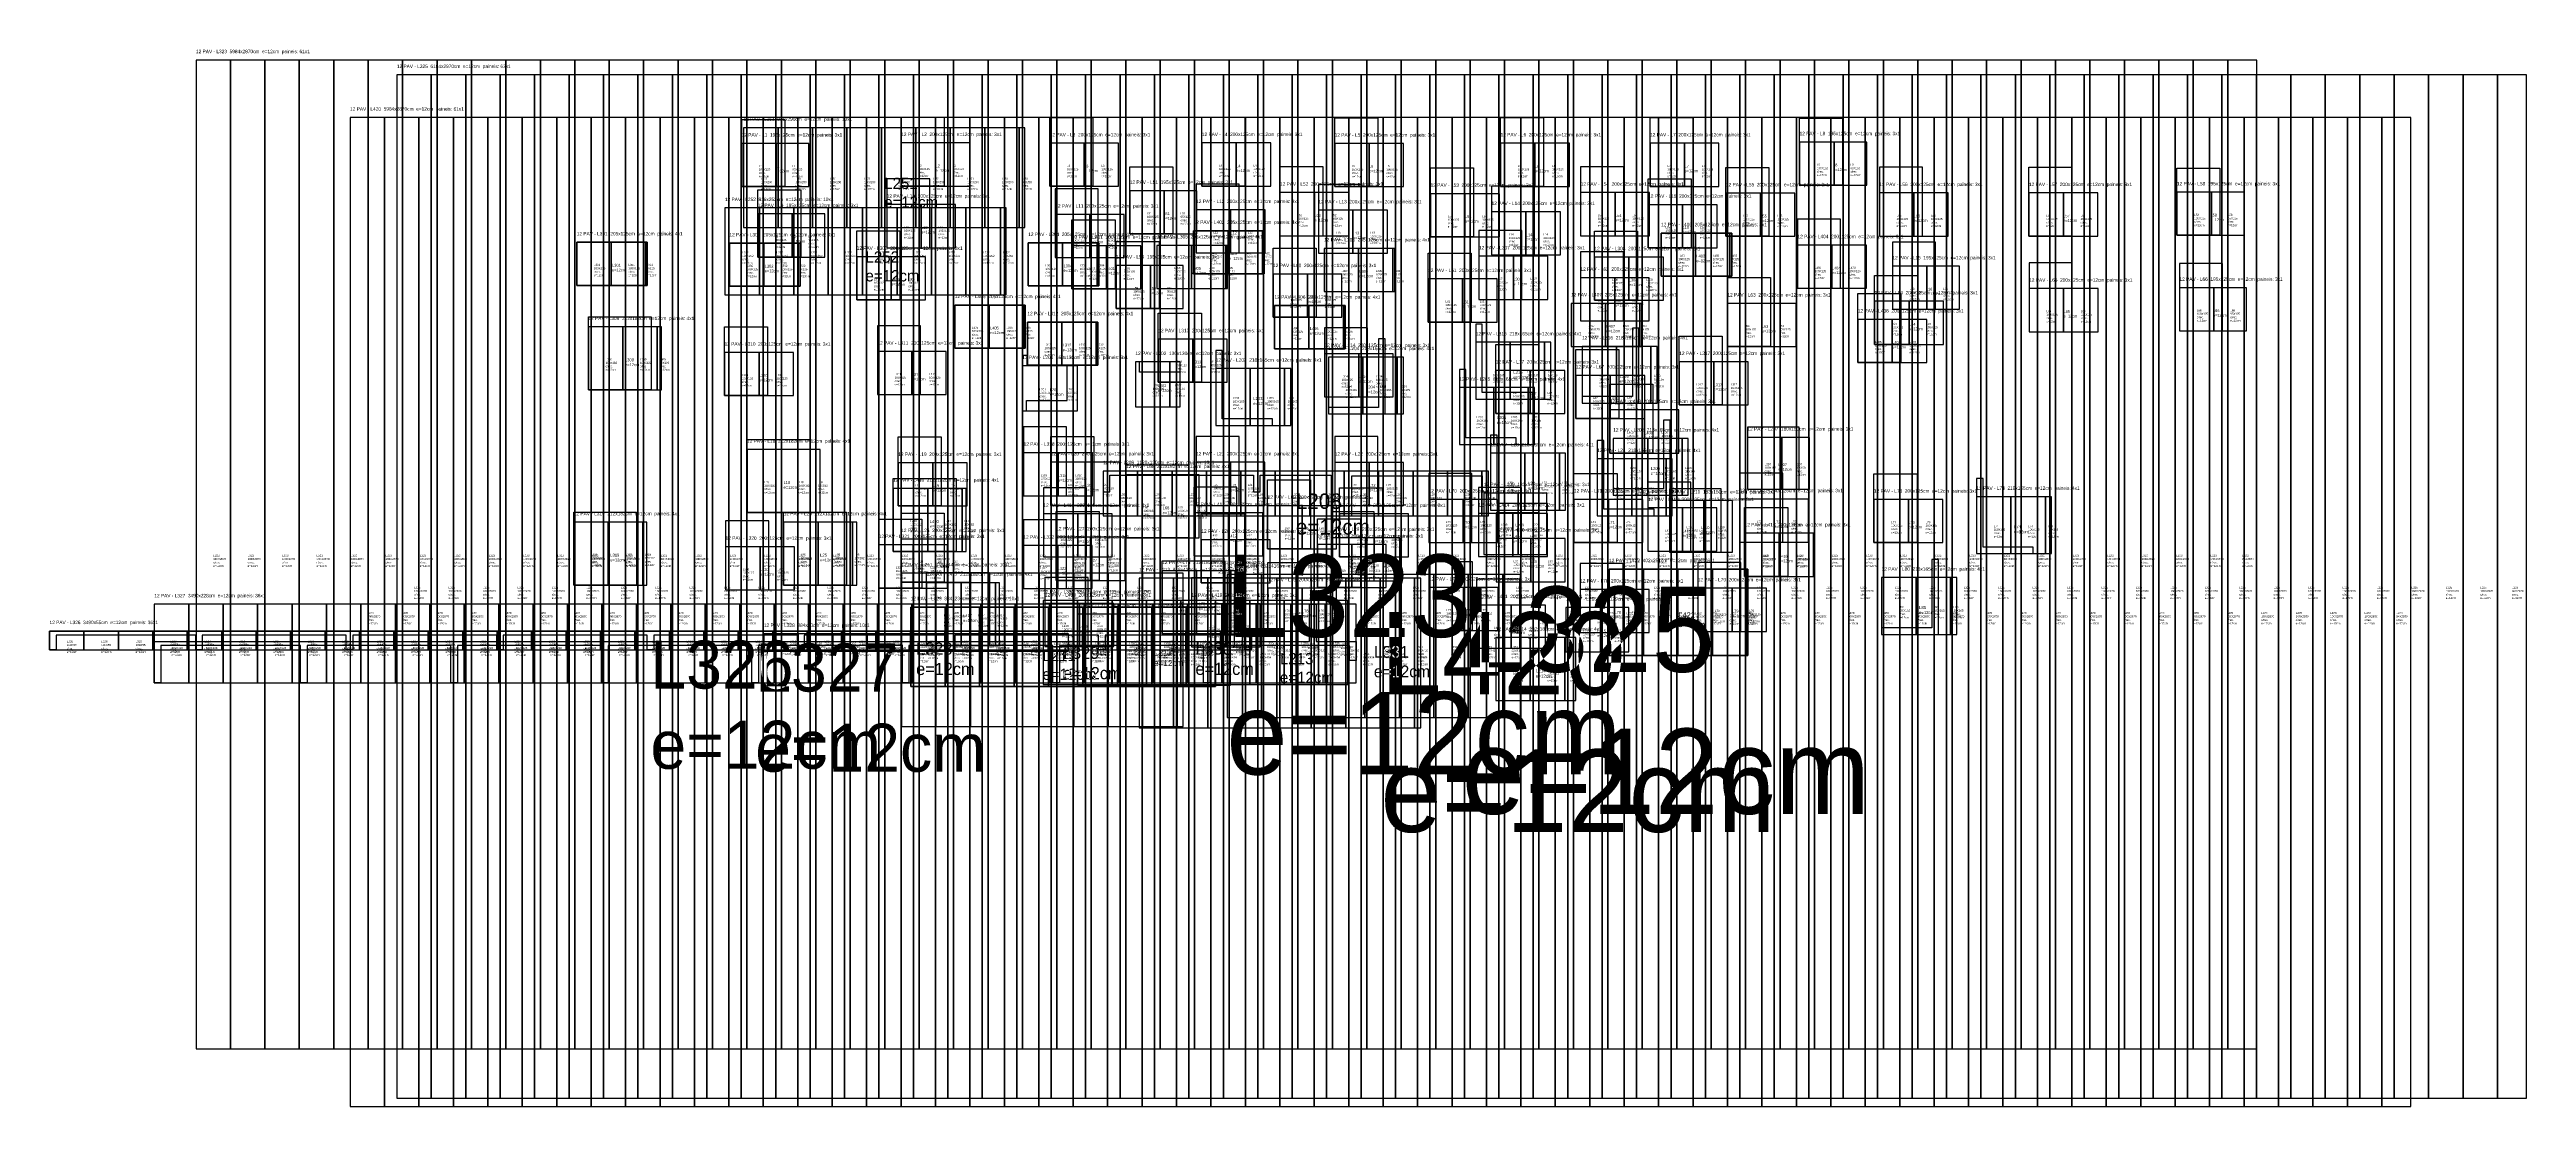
# Model space of a CAD drawing. Header units: metres. Extents: x -260 to 6932, y 665 to 3732.
import ezdxf

# ---------------------------------------------------------------- set-up
doc = ezdxf.new("R2010")
doc.units = ezdxf.units.M

msp = doc.modelspace()

# ---------------------------------------------------------------- linework, layer by layer
at = {"layer": 'Contorno'}
for points in [[(164.84, 831.69), (6149.04, 831.69), (6149.04, 3701.69), (164.84, 3701.69), (164.84, 831.69)], [(748.21, 688.59), (6932.41, 688.59), (6932.41, 3658.59), (748.21, 3658.59), (748.21, 688.59)], [(612.28, 664.91), (6596.48, 664.91), (6596.48, 3534.91), (612.28, 3534.91), (612.28, 664.91)], [(1749.45, 3529.7), (1874.45, 3529.7), (1874.45, 3334.7), (1749.45, 3334.7), (1749.45, 3529.7)], [(2212.63, 3536.22), (2337.63, 3536.22), (2337.63, 3336.22), (2212.63, 3336.22), (2212.63, 3536.22)], [(2644.05, 3535.32), (2769.05, 3535.32), (2769.05, 3335.32), (2644.05, 3335.32), (2644.05, 3535.32)], [(3085.76, 3536.15), (3210.76, 3536.15), (3210.76, 3336.15), (3085.76, 3336.15), (3085.76, 3536.15)], [(3471.5, 3534.48), (3596.5, 3534.48), (3596.5, 3334.48), (3471.5, 3334.48), (3471.5, 3534.48)], [(3953.24, 3535.16), (4078.24, 3535.16), (4078.24, 3335.16), (3953.24, 3335.16), (3953.24, 3535.16)], [(4387.57, 3535.16), (4512.57, 3535.16), (4512.57, 3335.16), (4387.57, 3335.16), (4387.57, 3535.16)], [(4821.63, 3533.58), (4946.63, 3533.58), (4946.63, 3338.58), (4821.63, 3338.58), (4821.63, 3533.58)], [(1755.15, 3215.44), (2571.65, 3215.44), (2571.65, 3505.44), (1755.15, 3505.44), (1755.15, 3215.44)], [(2876.53, 3392.28), (3001.53, 3392.28), (3001.53, 3197.28), (2876.53, 3197.28), (2876.53, 3392.28)], [(3437.72, 3392.06), (3312.72, 3392.06), (3312.72, 3192.06), (3437.72, 3192.06), (3437.72, 3392.06)], [(3749.96, 3388.91), (3874.96, 3388.91), (3874.96, 3188.91), (3749.96, 3188.91), (3749.96, 3388.91)], [(4310.84, 3391.99), (4185.84, 3391.99), (4185.84, 3191.99), (4310.84, 3191.99), (4310.84, 3391.99)], [(4607.72, 3390.32), (4732.72, 3390.32), (4732.72, 3190.32), (4607.72, 3190.32), (4607.72, 3390.32)], [(5053.32, 3190.99), (5178.32, 3190.99), (5178.32, 3390.99), (5053.32, 3390.99), (5053.32, 3190.99)], [(5487.65, 3390.99), (5612.65, 3390.99), (5612.65, 3190.99), (5487.65, 3190.99), (5487.65, 3390.99)], [(5917.41, 3388.12), (6042.41, 3388.12), (6042.41, 3193.12), (5917.41, 3193.12), (5917.41, 3388.12)], [(1796.25, 3325.15), (1921.25, 3325.15), (1921.25, 3130.15), (1796.25, 3130.15), (1796.25, 3325.15)], [(2295.87, 3357.11), (2170.87, 3357.11), (2170.87, 3157.11), (2295.87, 3157.11), (2295.87, 3357.11)], [(2660.12, 3128.36), (2785.12, 3128.36), (2785.12, 3328.36), (2660.12, 3328.36), (2660.12, 3128.36)], [(3194.21, 3341.81), (3069.21, 3341.81), (3069.21, 3141.81), (3194.21, 3141.81), (3194.21, 3341.81)], [(3424.46, 3141.01), (3549.46, 3141.01), (3549.46, 3341.01), (3424.46, 3341.01), (3424.46, 3141.01)], [(3927.1, 3136.1), (4052.1, 3136.1), (4052.1, 3336.1), (3927.1, 3336.1), (3927.1, 3136.1)], [(4506.98, 3157.08), (4381.98, 3157.08), (4381.98, 3357.08), (4506.98, 3357.08), (4506.98, 3157.08)], [(1700.79, 3020.43), (2517.29, 3020.43), (2517.29, 3272.43), (1700.79, 3272.43), (1700.79, 3020.43)], [(2708.64, 3238.04), (2833.64, 3238.04), (2833.64, 3038.04), (2708.64, 3038.04), (2708.64, 3238.04)], [(4815.68, 3039.68), (4940.68, 3039.68), (4940.68, 3239.68), (4815.68, 3239.68), (4815.68, 3039.68)], [(1270.45, 3172.87), (1475.45, 3172.87), (1475.45, 3047.87), (1270.45, 3047.87), (1270.45, 3172.87)], [(1713.99, 3170.15), (1918.99, 3170.15), (1918.99, 3045.15), (1713.99, 3045.15), (1713.99, 3170.15)], [(2083.4, 3205.88), (2208.4, 3205.88), (2208.4, 3005.88), (2083.4, 3005.88), (2083.4, 3205.88)], [(2581.6, 3171.25), (2786.6, 3171.25), (2786.6, 3046.25), (2581.6, 3046.25), (2581.6, 3171.25)], [(2836.72, 3175.63), (2961.72, 3175.63), (2961.72, 2980.63), (2836.72, 2980.63), (2836.72, 3175.63)], [(3266.83, 3081.28), (3061.83, 3081.28), (3061.83, 3206.28), (3266.83, 3206.28), (3266.83, 3081.28)], [(3890.4, 3007.3), (4015.4, 3007.3), (4015.4, 3207.3), (3890.4, 3207.3), (3890.4, 3007.3)], [(4351.04, 3004.86), (4226.04, 3004.86), (4226.04, 3204.86), (4351.04, 3204.86), (4351.04, 3004.86)], [(4419.45, 3199.47), (4624.45, 3199.47), (4624.45, 3074.47), (4419.45, 3074.47), (4419.45, 3199.47)], [(5091.21, 2978.32), (5216.21, 2978.32), (5216.21, 3173.32), (5091.21, 3173.32), (5091.21, 2978.32)], [(3160.39, 3163.99), (2955.39, 3163.99), (2955.39, 3038.99), (3160.39, 3038.99), (3160.39, 3163.99)], [(3417.54, 2955.7), (3292.54, 2955.7), (3292.54, 3155.7), (3417.54, 3155.7), (3417.54, 2955.7)], [(3440.73, 3030.19), (3645.73, 3030.19), (3645.73, 3155.19), (3440.73, 3155.19), (3440.73, 3030.19)], [(3742.93, 3141.52), (3867.93, 3141.52), (3867.93, 2941.52), (3742.93, 2941.52), (3742.93, 3141.52)], [(4185.26, 2945.03), (4310.26, 2945.03), (4310.26, 3145.03), (4185.26, 3145.03), (4185.26, 2945.03)], [(5488.33, 2913.44), (5613.33, 2913.44), (5613.33, 3113.44), (5488.33, 3113.44), (5488.33, 2913.44)], [(5924.84, 2915.94), (6049.84, 2915.94), (6049.84, 3110.94), (5924.84, 3110.94), (5924.84, 2915.94)], [(4612.06, 3070.46), (4737.06, 3070.46), (4737.06, 2870.46), (4612.06, 2870.46), (4612.06, 3070.46)], [(5115.84, 2823.92), (4990.84, 2823.92), (4990.84, 3023.92), (5115.84, 3023.92), (5115.84, 2823.92)], [(5164.45, 2876.62), (5039.45, 2876.62), (5039.45, 3076.62), (5164.45, 3076.62), (5164.45, 2876.62)], [(1304.38, 2956.75), (1486.88, 2956.75), (1486.88, 2744.75), (1304.38, 2744.75), (1304.38, 2956.75)], [(2367.98, 2990.72), (2572.98, 2990.72), (2572.98, 2865.72), (2367.98, 2865.72), (2367.98, 2990.72)], [(2959.33, 2966.77), (3084.33, 2966.77), (3084.33, 2766.77), (2959.33, 2766.77), (2959.33, 2966.77)], [(3501.83, 2864.09), (3296.83, 2864.09), (3296.83, 2989.09), (3501.83, 2989.09), (3501.83, 2864.09)], [(4158.06, 2870.65), (4363.06, 2870.65), (4363.06, 2995.65), (4158.06, 2995.65), (4158.06, 2870.65)], [(1699.8, 2928), (1824.8, 2928), (1824.8, 2728), (1699.8, 2728), (1699.8, 2928)], [(2143.69, 2730.84), (2268.69, 2730.84), (2268.69, 2930.84), (2143.69, 2930.84), (2143.69, 2730.84)], [(2579.18, 2941.17), (2784.18, 2941.17), (2784.18, 2816.17), (2579.18, 2816.17), (2579.18, 2941.17)], [(3566.71, 2924.21), (3441.71, 2924.21), (3441.71, 2724.21), (3566.71, 2724.21), (3566.71, 2924.21)], [(3618.19, 2674.82), (3618.19, 2892.82), (3599.19, 2892.82), (3599.19, 2693.82), (3453.19, 2693.82), (3453.19, 2674.82), (3618.19, 2674.82)], [(3881.22, 2717.69), (4046.22, 2717.69), (4046.22, 2736.69), (3900.22, 2736.69), (3900.22, 2935.69), (3881.22, 2935.69), (3881.22, 2717.69)], [(4354.99, 2705.88), (4354.99, 2923.88), (4335.99, 2923.88), (4335.99, 2724.88), (4189.99, 2724.88), (4189.99, 2705.88), (4354.99, 2705.88)], [(4597.15, 2700.79), (4472.15, 2700.79), (4472.15, 2900.79), (4597.15, 2900.79), (4597.15, 2700.79)], [(2564.38, 2683.88), (2576.38, 2683.88), (2576.38, 2713.88), (2694.38, 2713.88), (2694.38, 2813.88), (2578.38, 2813.88), (2578.38, 2843.88), (2564.38, 2843.88), (2564.38, 2683.88)], [(2892.94, 2695.53), (3022.94, 2695.53), (3022.94, 2795.53), (2904.94, 2795.53), (2904.94, 2825.53), (2892.94, 2825.53), (2892.94, 2695.53)], [(3125.95, 2641.29), (3290.95, 2641.29), (3290.95, 2660.29), (3144.95, 2660.29), (3144.95, 2859.29), (3125.95, 2859.29), (3125.95, 2641.29)], [(3939.5, 2875.97), (4064.5, 2875.97), (4064.5, 2675.97), (3939.5, 2675.97), (3939.5, 2875.97)], [(4171.8, 2861.45), (4296.8, 2861.45), (4296.8, 2661.45), (4171.8, 2661.45), (4171.8, 2861.45)], [(3833.59, 2585.99), (3998.59, 2585.99), (3998.59, 2604.99), (3852.59, 2604.99), (3852.59, 2803.99), (3833.59, 2803.99), (3833.59, 2585.99)], [(4270.86, 2761.29), (4395.86, 2761.29), (4395.86, 2561.29), (4270.86, 2561.29), (4270.86, 2761.29)], [(1764.97, 2600.56), (1947.47, 2600.56), (1947.47, 2388.56), (1764.97, 2388.56), (1764.97, 2600.56)], [(2329.24, 2407.83), (2204.24, 2407.83), (2204.24, 2607.83), (2329.24, 2607.83), (2329.24, 2407.83)], [(2693.17, 2637.3), (2568.17, 2637.3), (2568.17, 2437.3), (2693.17, 2437.3), (2693.17, 2637.3)], [(2647.14, 2609.29), (2772.14, 2609.29), (2772.14, 2409.29), (2647.14, 2409.29), (2647.14, 2609.29)], [(3069.09, 2409.29), (3194.09, 2409.29), (3194.09, 2609.29), (3069.09, 2609.29), (3069.09, 2409.29)], [(3471.68, 2408.76), (3596.68, 2408.76), (3596.68, 2608.76), (3471.68, 2608.76), (3471.68, 2408.76)], [(3924.14, 2395.55), (4089.14, 2395.55), (4089.14, 2414.55), (3943.14, 2414.55), (3943.14, 2613.55), (3924.14, 2613.55), (3924.14, 2395.55)], [(4234.04, 2379.24), (4399.04, 2379.24), (4399.04, 2398.24), (4253.04, 2398.24), (4253.04, 2597.24), (4234.04, 2597.24), (4234.04, 2379.24)], [(4445.46, 2438.59), (4445.46, 2656.59), (4426.46, 2656.59), (4426.46, 2457.59), (4280.46, 2457.59), (4280.46, 2438.59), (4445.46, 2438.59)], [(4670.14, 2456.42), (4820.14, 2456.42), (4820.14, 2636.42), (4670.14, 2636.42), (4670.14, 2456.42)], [(2865.92, 2527.19), (3048.42, 2527.19), (3048.42, 2315.19), (2865.92, 2315.19), (2865.92, 2527.19)], [(2372.22, 2275.61), (2189.72, 2275.61), (2189.72, 2487.61), (2372.22, 2487.61), (2372.22, 2275.61)], [(2750.63, 2459.79), (2625.63, 2459.79), (2625.63, 2259.79), (2750.63, 2259.79), (2750.63, 2459.79)], [(3918.64, 2448.92), (3918.64, 2508.92), (2799.14, 2508.92), (2799.14, 2448.92), (2818.14, 2448.92), (2818.14, 2496.92), (3236.14, 2496.92), (3236.14, 2448.92), (3255.14, 2448.92), (3255.14, 2496.92), (3461.64, 2496.92), (3461.64, 2378.92), (3521.64, 2378.92), (3521.64, 2494.92), (3899.64, 2494.92), (3899.64, 2448.92), (3918.64, 2448.92)], [(3062.82, 2262.53), (3187.82, 2262.53), (3187.82, 2462.53), (3062.82, 2462.53), (3062.82, 2262.53)], [(3401.75, 2283.41), (3276.75, 2283.41), (3276.75, 2483.41), (3401.75, 2483.41), (3401.75, 2283.41)], [(3610.72, 2259.78), (3485.72, 2259.78), (3485.72, 2459.78), (3610.72, 2459.78), (3610.72, 2259.78)], [(3744.5, 2301.53), (3869.5, 2301.53), (3869.5, 2501.53), (3744.5, 2501.53), (3744.5, 2301.53)], [(3889.31, 2260.97), (4014.31, 2260.97), (4014.31, 2460.97), (3889.31, 2460.97), (3889.31, 2260.97)], [(4291.44, 2301.53), (4166.44, 2301.53), (4166.44, 2501.53), (4291.44, 2501.53), (4291.44, 2301.53)], [(4381.11, 2276.73), (4506.11, 2276.73), (4506.11, 2476.73), (4381.11, 2476.73), (4381.11, 2276.73)], [(4443.44, 2273.66), (4593.44, 2273.66), (4593.44, 2456.96), (4443.44, 2456.96), (4443.44, 2273.66)], [(4647.6, 2302.5), (4772.6, 2302.5), (4772.6, 2502.5), (4647.6, 2502.5), (4647.6, 2302.5)], [(5162.56, 2301.19), (5037.56, 2301.19), (5037.56, 2501.19), (5162.56, 2501.19), (5162.56, 2301.19)], [(5335.35, 2269.39), (5500.35, 2269.39), (5500.35, 2288.39), (5354.35, 2288.39), (5354.35, 2487.39), (5335.35, 2487.39), (5335.35, 2269.39)], [(1262, 2390.08), (1444.5, 2390.08), (1444.5, 2178.08), (1262, 2178.08), (1262, 2390.08)], [(1871.4, 2389.92), (2053.9, 2389.92), (2053.9, 2177.92), (1871.4, 2177.92), (1871.4, 2389.92)], [(2337.68, 2186.68), (2212.68, 2186.68), (2212.68, 2386.68), (2337.68, 2386.68), (2337.68, 2186.68)], [(2662.81, 2391.6), (2787.81, 2391.6), (2787.81, 2191.6), (2662.81, 2191.6), (2662.81, 2391.6)], [(3209.21, 2184.61), (3084.21, 2184.61), (3084.21, 2384.61), (3209.21, 2384.61), (3209.21, 2184.61)], [(3461.15, 2190.29), (3586.15, 2190.29), (3586.15, 2390.29), (3461.15, 2390.29), (3461.15, 2190.29)], [(3904.59, 2267.12), (4087.59, 2267.12), (4087.59, 2445.12), (3904.59, 2445.12), (3904.59, 2267.12)], [(4065.7, 2387.82), (3940.7, 2387.82), (3940.7, 2187.82), (4065.7, 2187.82), (4065.7, 2387.82)], [(4787, 2203.3), (4662, 2203.3), (4662, 2403.3), (4787, 2403.3), (4787, 2203.3)], [(1827.85, 2364.42), (1702.85, 2364.42), (1702.85, 2164.42), (1827.85, 2164.42), (1827.85, 2364.42)], [(2272.34, 2169.54), (2147.34, 2169.54), (2147.34, 2369.54), (2272.34, 2369.54), (2272.34, 2169.54)], [(2567.46, 2167.72), (2692.46, 2167.72), (2692.46, 2367.72), (2567.46, 2367.72), (2567.46, 2167.72)], [(3546.16, 2170.6), (3421.16, 2170.6), (3421.16, 2370.6), (3546.16, 2370.6), (3546.16, 2170.6)], [(2970.43, 2248.39), (3152.93, 2248.39), (3152.93, 2036.39), (2970.43, 2036.39), (2970.43, 2248.39)], [(3277, 2243.99), (3402, 2243.99), (3402, 2043.99), (3277, 2043.99), (3277, 2243.99)], [(3745.88, 2246), (3870.88, 2246), (3870.88, 2046), (3745.88, 2046), (3745.88, 2246)], [(4184.3, 2040.45), (4309.3, 2040.45), (4309.3, 2240.45), (4184.3, 2240.45), (4184.3, 2040.45)], [(4650.71, 2243.72), (4525.71, 2243.72), (4525.71, 2043.72), (4650.71, 2043.72), (4650.71, 2243.72)], [(5224.79, 2034.65), (5224.79, 2252.65), (5205.79, 2252.65), (5205.79, 2053.65), (5059.79, 2053.65), (5059.79, 2034.65), (5224.79, 2034.65)], [(2213.73, 1767.86), (3031.53, 1767.86), (3031.53, 2212.36), (2213.73, 2212.36), (2213.73, 1767.86)], [(2286.43, 2214.21), (2468.93, 2214.21), (2468.93, 2002.21), (2286.43, 2002.21), (2286.43, 2214.21)], [(2630.22, 1999.76), (2755.22, 1999.76), (2755.22, 2199.76), (2630.22, 2199.76), (2630.22, 1999.76)], [(2903.64, 1764.02), (3721.44, 1764.02), (3721.44, 2198.02), (2903.64, 2198.02), (2903.64, 1764.02)], [(3055.49, 1998.89), (3180.49, 1998.89), (3180.49, 2198.89), (3055.49, 2198.89), (3055.49, 1998.89)], [(3159.37, 1793.45), (4011.47, 1793.45), (4011.47, 2208.95), (3159.37, 2208.95), (3159.37, 1793.45)], [(3883.77, 1995.11), (4008.77, 1995.11), (4008.77, 2195.11), (3883.77, 2195.11), (3883.77, 1995.11)], [(4268.48, 1973.49), (4268.48, 2224.49), (4670.98, 2224.49), (4670.98, 1973.49), (4268.48, 1973.49)], [(43.83, 1894.51), (43.83, 2014.51), (3398.33, 2014.51), (3398.33, 2122.51), (3417.33, 2122.51), (3417.33, 2014.51), (3533.83, 2014.51), (3533.83, 1959.51), (3514.83, 1959.51), (3514.83, 2002.51), (3109.33, 2002.51), (3109.33, 1894.51), (3090.33, 1894.51), (3090.33, 2002.51), (2672.33, 2002.51), (2672.33, 1894.51), (2653.33, 1894.51), (2653.33, 2002.51), (2235.33, 2002.51), (2235.33, 1894.51), (2216.33, 1894.51), (2216.33, 2002.51), (1798.33, 2002.51), (1798.33, 1894.51), (1779.33, 1894.51), (1779.33, 2002.51), (1361.33, 2002.51), (1361.33, 1894.51), (1342.33, 1894.51), (1342.33, 2002.51), (924.33, 2002.51), (924.33, 1894.51), (905.33, 1894.51), (905.33, 2002.51), (487.33, 2002.51), (487.33, 1894.51), (468.33, 1894.51), (468.33, 2002.51), (62.83, 2002.51), (62.83, 1894.51), (43.83, 1894.51)], [(2240.53, 2114.09), (3125.03, 2114.09), (3125.03, 1884.09), (2240.53, 1884.09), (2240.53, 2114.09)], [(2624.96, 1889.58), (3509.46, 1889.58), (3509.46, 2133.68), (2624.96, 2133.68), (2624.96, 1889.58)], [(2724.71, 1887.08), (3169.21, 1887.08), (3169.21, 2093.58), (2724.71, 2093.58), (2724.71, 1887.08)], [(4143.01, 1984.08), (4326.01, 1984.08), (4326.01, 2113.08), (4143.01, 2113.08), (4143.01, 1984.08)], [(-260.48, 1989.66), (-260.48, 2044.66), (3229.52, 2044.66), (3229.52, 1989.66), (3210.52, 1989.66), (3210.52, 2032.66), (2805.02, 2032.66), (2805.02, 1989.66), (2786.02, 1989.66), (2786.02, 2032.66), (2368.02, 2032.66), (2368.02, 1989.66), (2349.02, 1989.66), (2349.02, 2032.66), (1931.02, 2032.66), (1931.02, 1989.66), (1912.02, 1989.66), (1912.02, 2032.66), (1494.02, 2032.66), (1494.02, 1989.66), (1475.02, 1989.66), (1475.02, 2032.66), (1057.02, 2032.66), (1057.02, 1989.66), (1038.02, 1989.66), (1038.02, 2032.66), (620.02, 2032.66), (620.02, 1989.66), (601.02, 1989.66), (601.02, 2032.66), (183.02, 2032.66), (183.02, 1989.66), (164.02, 1989.66), (164.02, 2032.66), (-241.48, 2032.66), (-241.48, 1989.66), (-260.48, 1989.66)], [(1813.87, 1986.08), (2698.37, 1986.08), (2698.37, 2036.58), (1813.87, 2036.58), (1813.87, 1986.08)], [(3939.42, 1842.58), (4171.92, 1842.58), (4171.92, 2025.58), (3939.42, 2025.58), (3939.42, 1842.58)]]:
    msp.add_lwpolyline(points, close=True, dxfattribs=at)
at = {"layer": 'Paineis'}
for points in [[(164.84, 831.69), (264.84, 831.69), (264.84, 3701.69), (164.84, 3701.69)], [(264.84, 831.69), (364.84, 831.69), (364.84, 3701.69), (264.84, 3701.69)], [(364.84, 831.69), (464.84, 831.69), (464.84, 3701.69), (364.84, 3701.69)], [(464.84, 831.69), (564.84, 831.69), (564.84, 3701.69), (464.84, 3701.69)], [(564.84, 831.69), (664.84, 831.69), (664.84, 3701.69), (564.84, 3701.69)], [(664.84, 831.69), (764.84, 831.69), (764.84, 3701.69), (664.84, 3701.69)], [(764.84, 831.69), (864.84, 831.69), (864.84, 3701.69), (764.84, 3701.69)], [(864.84, 831.69), (964.84, 831.69), (964.84, 3701.69), (864.84, 3701.69)], [(964.84, 831.69), (1064.84, 831.69), (1064.84, 3701.69), (964.84, 3701.69)], [(1064.84, 831.69), (1164.84, 831.69), (1164.84, 3701.69), (1064.84, 3701.69)], [(1164.84, 831.69), (1264.84, 831.69), (1264.84, 3701.69), (1164.84, 3701.69)], [(1264.84, 831.69), (1364.84, 831.69), (1364.84, 3701.69), (1264.84, 3701.69)], [(1364.84, 831.69), (1464.84, 831.69), (1464.84, 3701.69), (1364.84, 3701.69)], [(1464.84, 831.69), (1564.84, 831.69), (1564.84, 3701.69), (1464.84, 3701.69)], [(1564.84, 831.69), (1664.84, 831.69), (1664.84, 3701.69), (1564.84, 3701.69)], [(1664.84, 831.69), (1764.84, 831.69), (1764.84, 3701.69), (1664.84, 3701.69)], [(1764.84, 831.69), (1864.84, 831.69), (1864.84, 3701.69), (1764.84, 3701.69)], [(1864.84, 831.69), (1964.84, 831.69), (1964.84, 3701.69), (1864.84, 3701.69)], [(1964.84, 831.69), (2064.84, 831.69), (2064.84, 3701.69), (1964.84, 3701.69)], [(2064.84, 831.69), (2164.84, 831.69), (2164.84, 3701.69), (2064.84, 3701.69)], [(2164.84, 831.69), (2264.84, 831.69), (2264.84, 3701.69), (2164.84, 3701.69)], [(2264.84, 831.69), (2364.84, 831.69), (2364.84, 3701.69), (2264.84, 3701.69)], [(2364.84, 831.69), (2464.84, 831.69), (2464.84, 3701.69), (2364.84, 3701.69)], [(2464.84, 831.69), (2564.84, 831.69), (2564.84, 3701.69), (2464.84, 3701.69)], [(2564.84, 831.69), (2664.84, 831.69), (2664.84, 3701.69), (2564.84, 3701.69)], [(2664.84, 831.69), (2764.84, 831.69), (2764.84, 3701.69), (2664.84, 3701.69)], [(2764.84, 831.69), (2864.84, 831.69), (2864.84, 3701.69), (2764.84, 3701.69)], [(2864.84, 831.69), (2964.84, 831.69), (2964.84, 3701.69), (2864.84, 3701.69)], [(2964.84, 831.69), (3064.84, 831.69), (3064.84, 3701.69), (2964.84, 3701.69)], [(3064.84, 831.69), (3164.84, 831.69), (3164.84, 3701.69), (3064.84, 3701.69)], [(3164.84, 831.69), (3264.84, 831.69), (3264.84, 3701.69), (3164.84, 3701.69)], [(3264.84, 831.69), (3364.84, 831.69), (3364.84, 3701.69), (3264.84, 3701.69)], [(3364.84, 831.69), (3464.84, 831.69), (3464.84, 3701.69), (3364.84, 3701.69)], [(3464.84, 831.69), (3564.84, 831.69), (3564.84, 3701.69), (3464.84, 3701.69)], [(3564.84, 831.69), (3664.84, 831.69), (3664.84, 3701.69), (3564.84, 3701.69)], [(3664.84, 831.69), (3764.84, 831.69), (3764.84, 3701.69), (3664.84, 3701.69)], [(3764.84, 831.69), (3864.84, 831.69), (3864.84, 3701.69), (3764.84, 3701.69)], [(3864.84, 831.69), (3964.84, 831.69), (3964.84, 3701.69), (3864.84, 3701.69)], [(3964.84, 831.69), (4064.84, 831.69), (4064.84, 3701.69), (3964.84, 3701.69)], [(4064.84, 831.69), (4164.84, 831.69), (4164.84, 3701.69), (4064.84, 3701.69)], [(4164.84, 831.69), (4264.84, 831.69), (4264.84, 3701.69), (4164.84, 3701.69)], [(4264.84, 831.69), (4364.84, 831.69), (4364.84, 3701.69), (4264.84, 3701.69)], [(4364.84, 831.69), (4464.84, 831.69), (4464.84, 3701.69), (4364.84, 3701.69)], [(4464.84, 831.69), (4564.84, 831.69), (4564.84, 3701.69), (4464.84, 3701.69)], [(4564.84, 831.69), (4664.84, 831.69), (4664.84, 3701.69), (4564.84, 3701.69)], [(4664.84, 831.69), (4764.84, 831.69), (4764.84, 3701.69), (4664.84, 3701.69)], [(4764.84, 831.69), (4864.84, 831.69), (4864.84, 3701.69), (4764.84, 3701.69)], [(4864.84, 831.69), (4964.84, 831.69), (4964.84, 3701.69), (4864.84, 3701.69)], [(4964.84, 831.69), (5064.84, 831.69), (5064.84, 3701.69), (4964.84, 3701.69)], [(5064.84, 831.69), (5164.84, 831.69), (5164.84, 3701.69), (5064.84, 3701.69)], [(5164.84, 831.69), (5264.84, 831.69), (5264.84, 3701.69), (5164.84, 3701.69)], [(5264.84, 831.69), (5364.84, 831.69), (5364.84, 3701.69), (5264.84, 3701.69)], [(5364.84, 831.69), (5464.84, 831.69), (5464.84, 3701.69), (5364.84, 3701.69)], [(5464.84, 831.69), (5564.84, 831.69), (5564.84, 3701.69), (5464.84, 3701.69)], [(5564.84, 831.69), (5664.84, 831.69), (5664.84, 3701.69), (5564.84, 3701.69)], [(5664.84, 831.69), (5764.84, 831.69), (5764.84, 3701.69), (5664.84, 3701.69)], [(5764.84, 831.69), (5864.84, 831.69), (5864.84, 3701.69), (5764.84, 3701.69)], [(5864.84, 831.69), (5964.84, 831.69), (5964.84, 3701.69), (5864.84, 3701.69)], [(5964.84, 831.69), (6064.84, 831.69), (6064.84, 3701.69), (5964.84, 3701.69)], [(6064.84, 831.69), (6149.04, 831.69), (6149.04, 3701.69), (6064.84, 3701.69)], [(748.21, 688.59), (848.21, 688.59), (848.21, 3658.59), (748.21, 3658.59)], [(848.21, 688.59), (948.21, 688.59), (948.21, 3658.59), (848.21, 3658.59)], [(948.21, 688.59), (1048.21, 688.59), (1048.21, 3658.59), (948.21, 3658.59)], [(1048.21, 688.59), (1148.21, 688.59), (1148.21, 3658.59), (1048.21, 3658.59)], [(1148.21, 688.59), (1248.21, 688.59), (1248.21, 3658.59), (1148.21, 3658.59)], [(1248.21, 688.59), (1348.21, 688.59), (1348.21, 3658.59), (1248.21, 3658.59)], [(1348.21, 688.59), (1448.21, 688.59), (1448.21, 3658.59), (1348.21, 3658.59)], [(1448.21, 688.59), (1548.21, 688.59), (1548.21, 3658.59), (1448.21, 3658.59)], [(1548.21, 688.59), (1648.21, 688.59), (1648.21, 3658.59), (1548.21, 3658.59)], [(1648.21, 688.59), (1748.21, 688.59), (1748.21, 3658.59), (1648.21, 3658.59)], [(1748.21, 688.59), (1848.21, 688.59), (1848.21, 3658.59), (1748.21, 3658.59)], [(1848.21, 688.59), (1948.21, 688.59), (1948.21, 3658.59), (1848.21, 3658.59)], [(1948.21, 688.59), (2048.21, 688.59), (2048.21, 3658.59), (1948.21, 3658.59)], [(2048.21, 688.59), (2148.21, 688.59), (2148.21, 3658.59), (2048.21, 3658.59)], [(2148.21, 688.59), (2248.21, 688.59), (2248.21, 3658.59), (2148.21, 3658.59)], [(2248.21, 688.59), (2348.21, 688.59), (2348.21, 3658.59), (2248.21, 3658.59)], [(2348.21, 688.59), (2448.21, 688.59), (2448.21, 3658.59), (2348.21, 3658.59)], [(2448.21, 688.59), (2548.21, 688.59), (2548.21, 3658.59), (2448.21, 3658.59)], [(2548.21, 688.59), (2648.21, 688.59), (2648.21, 3658.59), (2548.21, 3658.59)], [(2648.21, 688.59), (2748.21, 688.59), (2748.21, 3658.59), (2648.21, 3658.59)], [(2748.21, 688.59), (2848.21, 688.59), (2848.21, 3658.59), (2748.21, 3658.59)], [(2848.21, 688.59), (2948.21, 688.59), (2948.21, 3658.59), (2848.21, 3658.59)], [(2948.21, 688.59), (3048.21, 688.59), (3048.21, 3658.59), (2948.21, 3658.59)], [(3048.21, 688.59), (3148.21, 688.59), (3148.21, 3658.59), (3048.21, 3658.59)], [(3148.21, 688.59), (3248.21, 688.59), (3248.21, 3658.59), (3148.21, 3658.59)], [(3248.21, 688.59), (3348.21, 688.59), (3348.21, 3658.59), (3248.21, 3658.59)], [(3348.21, 688.59), (3448.21, 688.59), (3448.21, 3658.59), (3348.21, 3658.59)], [(3448.21, 688.59), (3548.21, 688.59), (3548.21, 3658.59), (3448.21, 3658.59)], [(3548.21, 688.59), (3648.21, 688.59), (3648.21, 3658.59), (3548.21, 3658.59)], [(3648.21, 688.59), (3748.21, 688.59), (3748.21, 3658.59), (3648.21, 3658.59)], [(3748.21, 688.59), (3848.21, 688.59), (3848.21, 3658.59), (3748.21, 3658.59)], [(3848.21, 688.59), (3948.21, 688.59), (3948.21, 3658.59), (3848.21, 3658.59)], [(3948.21, 688.59), (4048.21, 688.59), (4048.21, 3658.59), (3948.21, 3658.59)], [(4048.21, 688.59), (4148.21, 688.59), (4148.21, 3658.59), (4048.21, 3658.59)], [(4148.21, 688.59), (4248.21, 688.59), (4248.21, 3658.59), (4148.21, 3658.59)], [(4248.21, 688.59), (4348.21, 688.59), (4348.21, 3658.59), (4248.21, 3658.59)], [(4348.21, 688.59), (4448.21, 688.59), (4448.21, 3658.59), (4348.21, 3658.59)], [(4448.21, 688.59), (4548.21, 688.59), (4548.21, 3658.59), (4448.21, 3658.59)], [(4548.21, 688.59), (4648.21, 688.59), (4648.21, 3658.59), (4548.21, 3658.59)], [(4648.21, 688.59), (4748.21, 688.59), (4748.21, 3658.59), (4648.21, 3658.59)], [(4748.21, 688.59), (4848.21, 688.59), (4848.21, 3658.59), (4748.21, 3658.59)], [(4848.21, 688.59), (4948.21, 688.59), (4948.21, 3658.59), (4848.21, 3658.59)], [(4948.21, 688.59), (5048.21, 688.59), (5048.21, 3658.59), (4948.21, 3658.59)], [(5048.21, 688.59), (5148.21, 688.59), (5148.21, 3658.59), (5048.21, 3658.59)], [(5148.21, 688.59), (5248.21, 688.59), (5248.21, 3658.59), (5148.21, 3658.59)], [(5248.21, 688.59), (5348.21, 688.59), (5348.21, 3658.59), (5248.21, 3658.59)], [(5348.21, 688.59), (5448.21, 688.59), (5448.21, 3658.59), (5348.21, 3658.59)], [(5448.21, 688.59), (5548.21, 688.59), (5548.21, 3658.59), (5448.21, 3658.59)], [(5548.21, 688.59), (5648.21, 688.59), (5648.21, 3658.59), (5548.21, 3658.59)], [(5648.21, 688.59), (5748.21, 688.59), (5748.21, 3658.59), (5648.21, 3658.59)], [(5748.21, 688.59), (5848.21, 688.59), (5848.21, 3658.59), (5748.21, 3658.59)], [(5848.21, 688.59), (5948.21, 688.59), (5948.21, 3658.59), (5848.21, 3658.59)], [(5948.21, 688.59), (6048.21, 688.59), (6048.21, 3658.59), (5948.21, 3658.59)], [(6048.21, 688.59), (6148.21, 688.59), (6148.21, 3658.59), (6048.21, 3658.59)], [(6148.21, 688.59), (6248.21, 688.59), (6248.21, 3658.59), (6148.21, 3658.59)], [(6248.21, 688.59), (6348.21, 688.59), (6348.21, 3658.59), (6248.21, 3658.59)], [(6348.21, 688.59), (6448.21, 688.59), (6448.21, 3658.59), (6348.21, 3658.59)], [(6448.21, 688.59), (6548.21, 688.59), (6548.21, 3658.59), (6448.21, 3658.59)], [(6548.21, 688.59), (6648.21, 688.59), (6648.21, 3658.59), (6548.21, 3658.59)], [(6648.21, 688.59), (6748.21, 688.59), (6748.21, 3658.59), (6648.21, 3658.59)], [(6748.21, 688.59), (6848.21, 688.59), (6848.21, 3658.59), (6748.21, 3658.59)], [(6848.21, 688.59), (6932.41, 688.59), (6932.41, 3658.59), (6848.21, 3658.59)], [(612.28, 664.91), (712.28, 664.91), (712.28, 3534.91), (612.28, 3534.91)], [(712.28, 664.91), (812.28, 664.91), (812.28, 3534.91), (712.28, 3534.91)], [(812.28, 664.91), (912.28, 664.91), (912.28, 3534.91), (812.28, 3534.91)], [(912.28, 664.91), (1012.28, 664.91), (1012.28, 3534.91), (912.28, 3534.91)], [(1012.28, 664.91), (1112.28, 664.91), (1112.28, 3534.91), (1012.28, 3534.91)], [(1112.28, 664.91), (1212.28, 664.91), (1212.28, 3534.91), (1112.28, 3534.91)], [(1212.28, 664.91), (1312.28, 664.91), (1312.28, 3534.91), (1212.28, 3534.91)], [(1312.28, 664.91), (1412.28, 664.91), (1412.28, 3534.91), (1312.28, 3534.91)], [(1412.28, 664.91), (1512.28, 664.91), (1512.28, 3534.91), (1412.28, 3534.91)], [(1512.28, 664.91), (1612.28, 664.91), (1612.28, 3534.91), (1512.28, 3534.91)], [(1612.28, 664.91), (1712.28, 664.91), (1712.28, 3534.91), (1612.28, 3534.91)], [(1712.28, 664.91), (1812.28, 664.91), (1812.28, 3534.91), (1712.28, 3534.91)], [(1812.28, 664.91), (1912.28, 664.91), (1912.28, 3534.91), (1812.28, 3534.91)], [(1912.28, 664.91), (2012.28, 664.91), (2012.28, 3534.91), (1912.28, 3534.91)], [(2012.28, 664.91), (2112.28, 664.91), (2112.28, 3534.91), (2012.28, 3534.91)], [(2112.28, 664.91), (2212.28, 664.91), (2212.28, 3534.91), (2112.28, 3534.91)], [(2212.28, 664.91), (2312.28, 664.91), (2312.28, 3534.91), (2212.28, 3534.91)], [(2312.28, 664.91), (2412.28, 664.91), (2412.28, 3534.91), (2312.28, 3534.91)], [(2412.28, 664.91), (2512.28, 664.91), (2512.28, 3534.91), (2412.28, 3534.91)], [(2512.28, 664.91), (2612.28, 664.91), (2612.28, 3534.91), (2512.28, 3534.91)], [(2612.28, 664.91), (2712.28, 664.91), (2712.28, 3534.91), (2612.28, 3534.91)], [(2712.28, 664.91), (2812.28, 664.91), (2812.28, 3534.91), (2712.28, 3534.91)], [(2812.28, 664.91), (2912.28, 664.91), (2912.28, 3534.91), (2812.28, 3534.91)], [(2912.28, 664.91), (3012.28, 664.91), (3012.28, 3534.91), (2912.28, 3534.91)], [(3012.28, 664.91), (3112.28, 664.91), (3112.28, 3534.91), (3012.28, 3534.91)], [(3112.28, 664.91), (3212.28, 664.91), (3212.28, 3534.91), (3112.28, 3534.91)], [(3212.28, 664.91), (3312.28, 664.91), (3312.28, 3534.91), (3212.28, 3534.91)], [(3312.28, 664.91), (3412.28, 664.91), (3412.28, 3534.91), (3312.28, 3534.91)], [(3412.28, 664.91), (3512.28, 664.91), (3512.28, 3534.91), (3412.28, 3534.91)], [(3512.28, 664.91), (3612.28, 664.91), (3612.28, 3534.91), (3512.28, 3534.91)], [(3612.28, 664.91), (3712.28, 664.91), (3712.28, 3534.91), (3612.28, 3534.91)], [(3712.28, 664.91), (3812.28, 664.91), (3812.28, 3534.91), (3712.28, 3534.91)], [(3812.28, 664.91), (3912.28, 664.91), (3912.28, 3534.91), (3812.28, 3534.91)], [(3912.28, 664.91), (4012.28, 664.91), (4012.28, 3534.91), (3912.28, 3534.91)], [(4012.28, 664.91), (4112.28, 664.91), (4112.28, 3534.91), (4012.28, 3534.91)], [(4112.28, 664.91), (4212.28, 664.91), (4212.28, 3534.91), (4112.28, 3534.91)], [(4212.28, 664.91), (4312.28, 664.91), (4312.28, 3534.91), (4212.28, 3534.91)], [(4312.28, 664.91), (4412.28, 664.91), (4412.28, 3534.91), (4312.28, 3534.91)], [(4412.28, 664.91), (4512.28, 664.91), (4512.28, 3534.91), (4412.28, 3534.91)], [(4512.28, 664.91), (4612.28, 664.91), (4612.28, 3534.91), (4512.28, 3534.91)], [(4612.28, 664.91), (4712.28, 664.91), (4712.28, 3534.91), (4612.28, 3534.91)], [(4712.28, 664.91), (4812.28, 664.91), (4812.28, 3534.91), (4712.28, 3534.91)], [(4812.28, 664.91), (4912.28, 664.91), (4912.28, 3534.91), (4812.28, 3534.91)], [(4912.28, 664.91), (5012.28, 664.91), (5012.28, 3534.91), (4912.28, 3534.91)], [(5012.28, 664.91), (5112.28, 664.91), (5112.28, 3534.91), (5012.28, 3534.91)], [(5112.28, 664.91), (5212.28, 664.91), (5212.28, 3534.91), (5112.28, 3534.91)], [(5212.28, 664.91), (5312.28, 664.91), (5312.28, 3534.91), (5212.28, 3534.91)], [(5312.28, 664.91), (5412.28, 664.91), (5412.28, 3534.91), (5312.28, 3534.91)], [(5412.28, 664.91), (5512.28, 664.91), (5512.28, 3534.91), (5412.28, 3534.91)], [(5512.28, 664.91), (5612.28, 664.91), (5612.28, 3534.91), (5512.28, 3534.91)], [(5612.28, 664.91), (5712.28, 664.91), (5712.28, 3534.91), (5612.28, 3534.91)], [(5712.28, 664.91), (5812.28, 664.91), (5812.28, 3534.91), (5712.28, 3534.91)], [(5812.28, 664.91), (5912.28, 664.91), (5912.28, 3534.91), (5812.28, 3534.91)], [(5912.28, 664.91), (6012.28, 664.91), (6012.28, 3534.91), (5912.28, 3534.91)], [(6012.28, 664.91), (6112.28, 664.91), (6112.28, 3534.91), (6012.28, 3534.91)], [(6112.28, 664.91), (6212.28, 664.91), (6212.28, 3534.91), (6112.28, 3534.91)], [(6212.28, 664.91), (6312.28, 664.91), (6312.28, 3534.91), (6212.28, 3534.91)], [(6312.28, 664.91), (6412.28, 664.91), (6412.28, 3534.91), (6312.28, 3534.91)], [(6412.28, 664.91), (6512.28, 664.91), (6512.28, 3534.91), (6412.28, 3534.91)], [(6512.28, 664.91), (6596.48, 664.91), (6596.48, 3534.91), (6512.28, 3534.91)], [(1749.45, 3334.7), (1849.45, 3334.7), (1849.45, 3459.7), (1749.45, 3459.7)], [(1755.15, 3215.44), (1855.15, 3215.44), (1855.15, 3505.44), (1755.15, 3505.44)], [(1849.45, 3334.7), (1944.45, 3334.7), (1944.45, 3459.7), (1849.45, 3459.7)], [(1855.15, 3215.44), (1955.15, 3215.44), (1955.15, 3505.44), (1855.15, 3505.44)], [(1955.15, 3215.44), (2055.15, 3215.44), (2055.15, 3505.44), (1955.15, 3505.44)], [(2055.15, 3215.44), (2155.15, 3215.44), (2155.15, 3505.44), (2055.15, 3505.44)], [(2155.15, 3215.44), (2255.15, 3215.44), (2255.15, 3505.44), (2155.15, 3505.44)], [(2212.63, 3336.22), (2312.63, 3336.22), (2312.63, 3461.22), (2212.63, 3461.22)], [(2255.15, 3215.44), (2355.15, 3215.44), (2355.15, 3505.44), (2255.15, 3505.44)], [(2312.63, 3336.22), (2412.63, 3336.22), (2412.63, 3461.22), (2312.63, 3461.22)], [(2355.15, 3215.44), (2455.15, 3215.44), (2455.15, 3505.44), (2355.15, 3505.44)], [(2455.15, 3215.44), (2555.15, 3215.44), (2555.15, 3505.44), (2455.15, 3505.44)], [(2555.15, 3215.44), (2571.65, 3215.44), (2571.65, 3505.44), (2555.15, 3505.44)], [(2644.05, 3335.32), (2744.05, 3335.32), (2744.05, 3460.32), (2644.05, 3460.32)], [(2744.05, 3335.32), (2844.05, 3335.32), (2844.05, 3460.32), (2744.05, 3460.32)], [(3085.76, 3336.15), (3185.76, 3336.15), (3185.76, 3461.15), (3085.76, 3461.15)], [(3185.76, 3336.15), (3285.76, 3336.15), (3285.76, 3461.15), (3185.76, 3461.15)], [(3471.5, 3334.48), (3571.5, 3334.48), (3571.5, 3459.48), (3471.5, 3459.48)], [(3571.5, 3334.48), (3671.5, 3334.48), (3671.5, 3459.48), (3571.5, 3459.48)], [(3953.24, 3335.16), (4053.24, 3335.16), (4053.24, 3460.16), (3953.24, 3460.16)], [(4053.24, 3335.16), (4153.24, 3335.16), (4153.24, 3460.16), (4053.24, 3460.16)], [(4387.57, 3335.16), (4487.57, 3335.16), (4487.57, 3460.16), (4387.57, 3460.16)], [(4487.57, 3335.16), (4587.57, 3335.16), (4587.57, 3460.16), (4487.57, 3460.16)], [(4821.63, 3338.58), (4921.63, 3338.58), (4921.63, 3463.58), (4821.63, 3463.58)], [(4921.63, 3338.58), (5016.63, 3338.58), (5016.63, 3463.58), (4921.63, 3463.58)], [(2876.53, 3197.28), (2976.53, 3197.28), (2976.53, 3322.28), (2876.53, 3322.28)], [(2976.53, 3197.28), (3071.53, 3197.28), (3071.53, 3322.28), (2976.53, 3322.28)], [(3312.72, 3192.06), (3412.72, 3192.06), (3412.72, 3317.06), (3312.72, 3317.06)], [(3412.72, 3192.06), (3512.72, 3192.06), (3512.72, 3317.06), (3412.72, 3317.06)], [(3749.96, 3188.91), (3849.96, 3188.91), (3849.96, 3313.91), (3749.96, 3313.91)], [(3849.96, 3188.91), (3949.96, 3188.91), (3949.96, 3313.91), (3849.96, 3313.91)], [(4185.84, 3191.99), (4285.84, 3191.99), (4285.84, 3316.99), (4185.84, 3316.99)], [(4285.84, 3191.99), (4385.84, 3191.99), (4385.84, 3316.99), (4285.84, 3316.99)], [(4607.72, 3190.32), (4707.72, 3190.32), (4707.72, 3315.32), (4607.72, 3315.32)], [(4707.72, 3190.32), (4807.72, 3190.32), (4807.72, 3315.32), (4707.72, 3315.32)], [(5053.32, 3190.99), (5153.32, 3190.99), (5153.32, 3315.99), (5053.32, 3315.99)], [(5153.32, 3190.99), (5253.32, 3190.99), (5253.32, 3315.99), (5153.32, 3315.99)], [(5487.65, 3190.99), (5587.65, 3190.99), (5587.65, 3315.99), (5487.65, 3315.99)], [(5587.65, 3190.99), (5687.65, 3190.99), (5687.65, 3315.99), (5587.65, 3315.99)], [(5917.41, 3193.12), (6017.41, 3193.12), (6017.41, 3318.12), (5917.41, 3318.12)], [(6017.41, 3193.12), (6112.41, 3193.12), (6112.41, 3318.12), (6017.41, 3318.12)], [(1700.79, 3020.43), (1800.79, 3020.43), (1800.79, 3272.43), (1700.79, 3272.43)], [(1796.25, 3130.15), (1896.25, 3130.15), (1896.25, 3255.15), (1796.25, 3255.15)], [(1800.79, 3020.43), (1900.79, 3020.43), (1900.79, 3272.43), (1800.79, 3272.43)], [(1896.25, 3130.15), (1991.25, 3130.15), (1991.25, 3255.15), (1896.25, 3255.15)], [(1900.79, 3020.43), (2000.79, 3020.43), (2000.79, 3272.43), (1900.79, 3272.43)], [(2000.79, 3020.43), (2100.79, 3020.43), (2100.79, 3272.43), (2000.79, 3272.43)], [(2100.79, 3020.43), (2200.79, 3020.43), (2200.79, 3272.43), (2100.79, 3272.43)], [(2170.87, 3157.11), (2270.87, 3157.11), (2270.87, 3282.11), (2170.87, 3282.11)], [(2200.79, 3020.43), (2300.79, 3020.43), (2300.79, 3272.43), (2200.79, 3272.43)], [(2270.87, 3157.11), (2370.87, 3157.11), (2370.87, 3282.11), (2270.87, 3282.11)], [(2300.79, 3020.43), (2400.79, 3020.43), (2400.79, 3272.43), (2300.79, 3272.43)], [(2400.79, 3020.43), (2500.79, 3020.43), (2500.79, 3272.43), (2400.79, 3272.43)], [(2500.79, 3020.43), (2517.29, 3020.43), (2517.29, 3272.43), (2500.79, 3272.43)], [(2660.12, 3128.36), (2760.12, 3128.36), (2760.12, 3253.36), (2660.12, 3253.36)], [(2760.12, 3128.36), (2860.12, 3128.36), (2860.12, 3253.36), (2760.12, 3253.36)], [(3069.21, 3141.81), (3169.21, 3141.81), (3169.21, 3266.81), (3069.21, 3266.81)], [(3169.21, 3141.81), (3269.21, 3141.81), (3269.21, 3266.81), (3169.21, 3266.81)], [(3424.46, 3141.01), (3524.46, 3141.01), (3524.46, 3266.01), (3424.46, 3266.01)], [(3524.46, 3141.01), (3624.46, 3141.01), (3624.46, 3266.01), (3524.46, 3266.01)], [(3927.1, 3136.1), (4027.1, 3136.1), (4027.1, 3261.1), (3927.1, 3261.1)], [(4027.1, 3136.1), (4127.1, 3136.1), (4127.1, 3261.1), (4027.1, 3261.1)], [(4381.98, 3157.08), (4481.98, 3157.08), (4481.98, 3282.08), (4381.98, 3282.08)], [(4481.98, 3157.08), (4581.98, 3157.08), (4581.98, 3282.08), (4481.98, 3282.08)], [(1270.45, 3047.87), (1370.45, 3047.87), (1370.45, 3172.87), (1270.45, 3172.87)], [(1370.45, 3047.87), (1470.45, 3047.87), (1470.45, 3172.87), (1370.45, 3172.87)], [(1470.45, 3047.87), (1475.45, 3047.87), (1475.45, 3172.87), (1470.45, 3172.87)], [(1713.99, 3045.15), (1813.99, 3045.15), (1813.99, 3170.15), (1713.99, 3170.15)], [(1813.99, 3045.15), (1913.99, 3045.15), (1913.99, 3170.15), (1813.99, 3170.15)], [(1913.99, 3045.15), (1918.99, 3045.15), (1918.99, 3170.15), (1913.99, 3170.15)], [(2581.6, 3046.25), (2681.6, 3046.25), (2681.6, 3171.25), (2581.6, 3171.25)], [(2681.6, 3046.25), (2781.6, 3046.25), (2781.6, 3171.25), (2681.6, 3171.25)], [(2781.6, 3046.25), (2786.6, 3046.25), (2786.6, 3171.25), (2781.6, 3171.25)], [(3061.83, 3081.28), (3161.83, 3081.28), (3161.83, 3206.28), (3061.83, 3206.28)], [(3161.83, 3081.28), (3261.83, 3081.28), (3261.83, 3206.28), (3161.83, 3206.28)], [(3261.83, 3081.28), (3266.83, 3081.28), (3266.83, 3206.28), (3261.83, 3206.28)], [(4419.45, 3074.47), (4519.45, 3074.47), (4519.45, 3199.47), (4419.45, 3199.47)], [(4519.45, 3074.47), (4619.45, 3074.47), (4619.45, 3199.47), (4519.45, 3199.47)], [(4619.45, 3074.47), (4624.45, 3074.47), (4624.45, 3199.47), (4619.45, 3199.47)], [(2083.4, 3005.88), (2183.4, 3005.88), (2183.4, 3130.88), (2083.4, 3130.88)], [(2183.4, 3005.88), (2283.4, 3005.88), (2283.4, 3130.88), (2183.4, 3130.88)], [(2708.64, 3038.04), (2808.64, 3038.04), (2808.64, 3163.04), (2708.64, 3163.04)], [(2808.64, 3038.04), (2908.64, 3038.04), (2908.64, 3163.04), (2808.64, 3163.04)], [(2836.72, 2980.63), (2936.72, 2980.63), (2936.72, 3105.63), (2836.72, 3105.63)], [(2936.72, 2980.63), (3031.72, 2980.63), (3031.72, 3105.63), (2936.72, 3105.63)], [(2955.39, 3038.99), (3055.39, 3038.99), (3055.39, 3163.99), (2955.39, 3163.99)], [(3055.39, 3038.99), (3155.39, 3038.99), (3155.39, 3163.99), (3055.39, 3163.99)], [(3155.39, 3038.99), (3160.39, 3038.99), (3160.39, 3163.99), (3155.39, 3163.99)], [(3440.73, 3030.19), (3540.73, 3030.19), (3540.73, 3155.19), (3440.73, 3155.19)], [(3540.73, 3030.19), (3640.73, 3030.19), (3640.73, 3155.19), (3540.73, 3155.19)], [(3640.73, 3030.19), (3645.73, 3030.19), (3645.73, 3155.19), (3640.73, 3155.19)], [(3890.4, 3007.3), (3990.4, 3007.3), (3990.4, 3132.3), (3890.4, 3132.3)], [(3990.4, 3007.3), (4090.4, 3007.3), (4090.4, 3132.3), (3990.4, 3132.3)], [(4226.04, 3004.86), (4326.04, 3004.86), (4326.04, 3129.86), (4226.04, 3129.86)], [(4326.04, 3004.86), (4426.04, 3004.86), (4426.04, 3129.86), (4326.04, 3129.86)], [(4815.68, 3039.68), (4915.68, 3039.68), (4915.68, 3164.68), (4815.68, 3164.68)], [(4915.68, 3039.68), (5015.68, 3039.68), (5015.68, 3164.68), (4915.68, 3164.68)], [(5091.21, 2978.32), (5191.21, 2978.32), (5191.21, 3103.32), (5091.21, 3103.32)], [(5191.21, 2978.32), (5286.21, 2978.32), (5286.21, 3103.32), (5191.21, 3103.32)], [(3292.54, 2955.7), (3392.54, 2955.7), (3392.54, 3080.7), (3292.54, 3080.7)], [(3392.54, 2955.7), (3492.54, 2955.7), (3492.54, 3080.7), (3392.54, 3080.7)], [(3742.93, 2941.52), (3842.93, 2941.52), (3842.93, 3066.52), (3742.93, 3066.52)], [(3842.93, 2941.52), (3942.93, 2941.52), (3942.93, 3066.52), (3842.93, 3066.52)], [(4185.26, 2945.03), (4285.26, 2945.03), (4285.26, 3070.03), (4185.26, 3070.03)], [(4285.26, 2945.03), (4385.26, 2945.03), (4385.26, 3070.03), (4285.26, 3070.03)], [(5488.33, 2913.44), (5588.33, 2913.44), (5588.33, 3038.44), (5488.33, 3038.44)], [(5588.33, 2913.44), (5688.33, 2913.44), (5688.33, 3038.44), (5588.33, 3038.44)], [(5924.84, 2915.94), (6024.84, 2915.94), (6024.84, 3040.94), (5924.84, 3040.94)], [(6024.84, 2915.94), (6119.84, 2915.94), (6119.84, 3040.94), (6024.84, 3040.94)], [(2367.98, 2865.72), (2467.98, 2865.72), (2467.98, 2990.72), (2367.98, 2990.72)], [(2467.98, 2865.72), (2567.98, 2865.72), (2567.98, 2990.72), (2467.98, 2990.72)], [(2567.98, 2865.72), (2572.98, 2865.72), (2572.98, 2990.72), (2567.98, 2990.72)], [(3296.83, 2864.09), (3396.83, 2864.09), (3396.83, 2989.09), (3296.83, 2989.09)], [(3396.83, 2864.09), (3496.83, 2864.09), (3496.83, 2989.09), (3396.83, 2989.09)], [(3496.83, 2864.09), (3501.83, 2864.09), (3501.83, 2989.09), (3496.83, 2989.09)], [(4158.06, 2870.65), (4258.06, 2870.65), (4258.06, 2995.65), (4158.06, 2995.65)], [(4258.06, 2870.65), (4358.06, 2870.65), (4358.06, 2995.65), (4258.06, 2995.65)], [(4358.06, 2870.65), (4363.06, 2870.65), (4363.06, 2995.65), (4358.06, 2995.65)], [(4612.06, 2870.46), (4712.06, 2870.46), (4712.06, 2995.46), (4612.06, 2995.46)], [(4712.06, 2870.46), (4812.06, 2870.46), (4812.06, 2995.46), (4712.06, 2995.46)], [(5039.45, 2876.62), (5139.45, 2876.62), (5139.45, 3001.62), (5039.45, 3001.62)], [(5139.45, 2876.62), (5239.45, 2876.62), (5239.45, 3001.62), (5139.45, 3001.62)], [(1304.38, 2744.75), (1404.38, 2744.75), (1404.38, 2927.25), (1304.38, 2927.25)], [(1404.38, 2744.75), (1504.38, 2744.75), (1504.38, 2927.25), (1404.38, 2927.25)], [(1504.38, 2744.75), (1516.38, 2744.75), (1516.38, 2927.25), (1504.38, 2927.25)], [(2579.18, 2816.17), (2679.18, 2816.17), (2679.18, 2941.17), (2579.18, 2941.17)], [(2679.18, 2816.17), (2779.18, 2816.17), (2779.18, 2941.17), (2679.18, 2941.17)], [(2779.18, 2816.17), (2784.18, 2816.17), (2784.18, 2941.17), (2779.18, 2941.17)], [(2959.33, 2766.77), (3059.33, 2766.77), (3059.33, 2891.77), (2959.33, 2891.77)], [(3059.33, 2766.77), (3159.33, 2766.77), (3159.33, 2891.77), (3059.33, 2891.77)], [(3881.22, 2717.69), (3981.22, 2717.69), (3981.22, 2882.69), (3881.22, 2882.69)], [(3981.22, 2717.69), (4081.22, 2717.69), (4081.22, 2882.69), (3981.22, 2882.69)], [(4081.22, 2717.69), (4099.22, 2717.69), (4099.22, 2882.69), (4081.22, 2882.69)], [(4990.84, 2823.92), (5090.84, 2823.92), (5090.84, 2948.92), (4990.84, 2948.92)], [(5090.84, 2823.92), (5190.84, 2823.92), (5190.84, 2948.92), (5090.84, 2948.92)], [(1699.8, 2728), (1799.8, 2728), (1799.8, 2853), (1699.8, 2853)], [(1799.8, 2728), (1899.8, 2728), (1899.8, 2853), (1799.8, 2853)], [(2143.69, 2730.84), (2243.69, 2730.84), (2243.69, 2855.84), (2143.69, 2855.84)], [(2243.69, 2730.84), (2343.69, 2730.84), (2343.69, 2855.84), (2243.69, 2855.84)], [(2564.38, 2683.88), (2664.38, 2683.88), (2664.38, 2813.88), (2564.38, 2813.88)], [(2664.38, 2683.88), (2724.38, 2683.88), (2724.38, 2813.88), (2664.38, 2813.88)], [(2892.94, 2695.53), (2992.94, 2695.53), (2992.94, 2825.53), (2892.94, 2825.53)], [(2992.94, 2695.53), (3022.94, 2695.53), (3022.94, 2825.53), (2992.94, 2825.53)], [(3125.95, 2641.29), (3225.95, 2641.29), (3225.95, 2806.29), (3125.95, 2806.29)], [(3225.95, 2641.29), (3325.95, 2641.29), (3325.95, 2806.29), (3225.95, 2806.29)], [(3325.95, 2641.29), (3343.95, 2641.29), (3343.95, 2806.29), (3325.95, 2806.29)], [(3441.71, 2724.21), (3541.71, 2724.21), (3541.71, 2849.21), (3441.71, 2849.21)], [(3453.19, 2674.82), (3553.19, 2674.82), (3553.19, 2839.82), (3453.19, 2839.82)], [(3541.71, 2724.21), (3641.71, 2724.21), (3641.71, 2849.21), (3541.71, 2849.21)], [(3553.19, 2674.82), (3653.19, 2674.82), (3653.19, 2839.82), (3553.19, 2839.82)], [(3653.19, 2674.82), (3671.19, 2674.82), (3671.19, 2839.82), (3653.19, 2839.82)], [(4189.99, 2705.88), (4289.99, 2705.88), (4289.99, 2870.88), (4189.99, 2870.88)], [(4289.99, 2705.88), (4389.99, 2705.88), (4389.99, 2870.88), (4289.99, 2870.88)], [(4389.99, 2705.88), (4407.99, 2705.88), (4407.99, 2870.88), (4389.99, 2870.88)], [(4472.15, 2700.79), (4572.15, 2700.79), (4572.15, 2825.79), (4472.15, 2825.79)], [(4572.15, 2700.79), (4672.15, 2700.79), (4672.15, 2825.79), (4572.15, 2825.79)], [(3833.59, 2585.99), (3933.59, 2585.99), (3933.59, 2750.99), (3833.59, 2750.99)], [(3933.59, 2585.99), (4033.59, 2585.99), (4033.59, 2750.99), (3933.59, 2750.99)], [(3939.5, 2675.97), (4039.5, 2675.97), (4039.5, 2800.97), (3939.5, 2800.97)], [(4033.59, 2585.99), (4051.59, 2585.99), (4051.59, 2750.99), (4033.59, 2750.99)], [(4039.5, 2675.97), (4139.5, 2675.97), (4139.5, 2800.97), (4039.5, 2800.97)], [(4171.8, 2661.45), (4271.8, 2661.45), (4271.8, 2786.45), (4171.8, 2786.45)], [(4271.8, 2661.45), (4371.8, 2661.45), (4371.8, 2786.45), (4271.8, 2786.45)], [(4270.86, 2561.29), (4370.86, 2561.29), (4370.86, 2686.29), (4270.86, 2686.29)], [(4370.86, 2561.29), (4470.86, 2561.29), (4470.86, 2686.29), (4370.86, 2686.29)], [(4280.46, 2438.59), (4380.46, 2438.59), (4380.46, 2603.59), (4280.46, 2603.59)], [(4380.46, 2438.59), (4480.46, 2438.59), (4480.46, 2603.59), (4380.46, 2603.59)], [(4480.46, 2438.59), (4498.46, 2438.59), (4498.46, 2603.59), (4480.46, 2603.59)], [(4670.14, 2456.42), (4770.14, 2456.42), (4770.14, 2606.42), (4670.14, 2606.42)], [(4770.14, 2456.42), (4850.14, 2456.42), (4850.14, 2606.42), (4770.14, 2606.42)], [(1764.97, 2388.56), (1864.97, 2388.56), (1864.97, 2571.06), (1764.97, 2571.06)], [(1864.97, 2388.56), (1964.97, 2388.56), (1964.97, 2571.06), (1864.97, 2571.06)], [(1964.97, 2388.56), (1976.97, 2388.56), (1976.97, 2571.06), (1964.97, 2571.06)], [(2204.24, 2407.83), (2304.24, 2407.83), (2304.24, 2532.83), (2204.24, 2532.83)], [(2304.24, 2407.83), (2404.24, 2407.83), (2404.24, 2532.83), (2304.24, 2532.83)], [(2568.17, 2437.3), (2668.17, 2437.3), (2668.17, 2562.3), (2568.17, 2562.3)], [(2647.14, 2409.29), (2747.14, 2409.29), (2747.14, 2534.29), (2647.14, 2534.29)], [(2668.17, 2437.3), (2768.17, 2437.3), (2768.17, 2562.3), (2668.17, 2562.3)], [(2747.14, 2409.29), (2847.14, 2409.29), (2847.14, 2534.29), (2747.14, 2534.29)], [(3069.09, 2409.29), (3169.09, 2409.29), (3169.09, 2534.29), (3069.09, 2534.29)], [(3169.09, 2409.29), (3269.09, 2409.29), (3269.09, 2534.29), (3169.09, 2534.29)], [(3471.68, 2408.76), (3571.68, 2408.76), (3571.68, 2533.76), (3471.68, 2533.76)], [(3571.68, 2408.76), (3671.68, 2408.76), (3671.68, 2533.76), (3571.68, 2533.76)], [(3924.14, 2395.55), (4024.14, 2395.55), (4024.14, 2560.55), (3924.14, 2560.55)], [(4024.14, 2395.55), (4124.14, 2395.55), (4124.14, 2560.55), (4024.14, 2560.55)], [(4124.14, 2395.55), (4142.14, 2395.55), (4142.14, 2560.55), (4124.14, 2560.55)], [(4234.04, 2379.24), (4334.04, 2379.24), (4334.04, 2544.24), (4234.04, 2544.24)], [(4334.04, 2379.24), (4434.04, 2379.24), (4434.04, 2544.24), (4334.04, 2544.24)], [(4434.04, 2379.24), (4452.04, 2379.24), (4452.04, 2544.24), (4434.04, 2544.24)], [(2189.72, 2275.61), (2289.72, 2275.61), (2289.72, 2458.11), (2189.72, 2458.11)], [(2289.72, 2275.61), (2389.72, 2275.61), (2389.72, 2458.11), (2289.72, 2458.11)], [(2389.72, 2275.61), (2401.72, 2275.61), (2401.72, 2458.11), (2389.72, 2458.11)], [(2799.14, 2378.92), (2899.14, 2378.92), (2899.14, 2508.92), (2799.14, 2508.92)], [(2865.92, 2315.19), (2965.92, 2315.19), (2965.92, 2497.69), (2865.92, 2497.69)], [(2899.14, 2378.92), (2999.14, 2378.92), (2999.14, 2508.92), (2899.14, 2508.92)], [(2965.92, 2315.19), (3065.92, 2315.19), (3065.92, 2497.69), (2965.92, 2497.69)], [(2999.14, 2378.92), (3099.14, 2378.92), (3099.14, 2508.92), (2999.14, 2508.92)], [(3065.92, 2315.19), (3077.92, 2315.19), (3077.92, 2497.69), (3065.92, 2497.69)], [(3099.14, 2378.92), (3199.14, 2378.92), (3199.14, 2508.92), (3099.14, 2508.92)], [(3199.14, 2378.92), (3299.14, 2378.92), (3299.14, 2508.92), (3199.14, 2508.92)], [(3299.14, 2378.92), (3399.14, 2378.92), (3399.14, 2508.92), (3299.14, 2508.92)], [(3399.14, 2378.92), (3499.14, 2378.92), (3499.14, 2508.92), (3399.14, 2508.92)], [(3499.14, 2378.92), (3599.14, 2378.92), (3599.14, 2508.92), (3499.14, 2508.92)], [(3599.14, 2378.92), (3699.14, 2378.92), (3699.14, 2508.92), (3599.14, 2508.92)], [(3699.14, 2378.92), (3799.14, 2378.92), (3799.14, 2508.92), (3699.14, 2508.92)], [(3799.14, 2378.92), (3899.14, 2378.92), (3899.14, 2508.92), (3799.14, 2508.92)], [(3899.14, 2378.92), (3918.64, 2378.92), (3918.64, 2508.92), (3899.14, 2508.92)], [(2625.63, 2259.79), (2725.63, 2259.79), (2725.63, 2384.79), (2625.63, 2384.79)], [(2725.63, 2259.79), (2825.63, 2259.79), (2825.63, 2384.79), (2725.63, 2384.79)], [(3062.82, 2262.53), (3162.82, 2262.53), (3162.82, 2387.53), (3062.82, 2387.53)], [(3162.82, 2262.53), (3262.82, 2262.53), (3262.82, 2387.53), (3162.82, 2387.53)], [(3276.75, 2283.41), (3376.75, 2283.41), (3376.75, 2408.41), (3276.75, 2408.41)], [(3376.75, 2283.41), (3476.75, 2283.41), (3476.75, 2408.41), (3376.75, 2408.41)], [(3485.72, 2259.78), (3585.72, 2259.78), (3585.72, 2384.78), (3485.72, 2384.78)], [(3585.72, 2259.78), (3685.72, 2259.78), (3685.72, 2384.78), (3585.72, 2384.78)], [(3744.5, 2301.53), (3844.5, 2301.53), (3844.5, 2426.53), (3744.5, 2426.53)], [(3844.5, 2301.53), (3944.5, 2301.53), (3944.5, 2426.53), (3844.5, 2426.53)], [(3889.31, 2260.97), (3989.31, 2260.97), (3989.31, 2385.97), (3889.31, 2385.97)], [(3904.59, 2267.12), (4004.59, 2267.12), (4004.59, 2445.12), (3904.59, 2445.12)], [(3989.31, 2260.97), (4089.31, 2260.97), (4089.31, 2385.97), (3989.31, 2385.97)], [(4004.59, 2267.12), (4087.59, 2267.12), (4087.59, 2445.12), (4004.59, 2445.12)], [(4166.44, 2301.53), (4266.44, 2301.53), (4266.44, 2426.53), (4166.44, 2426.53)], [(4266.44, 2301.53), (4366.44, 2301.53), (4366.44, 2426.53), (4266.44, 2426.53)], [(4381.11, 2276.73), (4481.11, 2276.73), (4481.11, 2401.73), (4381.11, 2401.73)], [(4443.44, 2273.66), (4543.44, 2273.66), (4543.44, 2423.66), (4443.44, 2423.66)], [(4481.11, 2276.73), (4581.11, 2276.73), (4581.11, 2401.73), (4481.11, 2401.73)], [(4543.44, 2273.66), (4626.74, 2273.66), (4626.74, 2423.66), (4543.44, 2423.66)], [(4647.6, 2302.5), (4747.6, 2302.5), (4747.6, 2427.5), (4647.6, 2427.5)], [(4747.6, 2302.5), (4847.6, 2302.5), (4847.6, 2427.5), (4747.6, 2427.5)], [(5037.56, 2301.19), (5137.56, 2301.19), (5137.56, 2426.19), (5037.56, 2426.19)], [(5137.56, 2301.19), (5237.56, 2301.19), (5237.56, 2426.19), (5137.56, 2426.19)], [(5335.35, 2269.39), (5435.35, 2269.39), (5435.35, 2434.39), (5335.35, 2434.39)], [(5435.35, 2269.39), (5535.35, 2269.39), (5535.35, 2434.39), (5435.35, 2434.39)], [(5535.35, 2269.39), (5553.35, 2269.39), (5553.35, 2434.39), (5535.35, 2434.39)], [(1262, 2178.08), (1362, 2178.08), (1362, 2360.58), (1262, 2360.58)], [(1362, 2178.08), (1462, 2178.08), (1462, 2360.58), (1362, 2360.58)], [(1462, 2178.08), (1474, 2178.08), (1474, 2360.58), (1462, 2360.58)], [(1871.4, 2177.92), (1971.4, 2177.92), (1971.4, 2360.42), (1871.4, 2360.42)], [(1971.4, 2177.92), (2071.4, 2177.92), (2071.4, 2360.42), (1971.4, 2360.42)], [(2071.4, 2177.92), (2083.4, 2177.92), (2083.4, 2360.42), (2071.4, 2360.42)], [(2212.68, 2186.68), (2312.68, 2186.68), (2312.68, 2311.68), (2212.68, 2311.68)], [(2312.68, 2186.68), (2412.68, 2186.68), (2412.68, 2311.68), (2312.68, 2311.68)], [(2662.81, 2191.6), (2762.81, 2191.6), (2762.81, 2316.6), (2662.81, 2316.6)], [(2762.81, 2191.6), (2862.81, 2191.6), (2862.81, 2316.6), (2762.81, 2316.6)], [(3084.21, 2184.61), (3184.21, 2184.61), (3184.21, 2309.61), (3084.21, 2309.61)], [(3184.21, 2184.61), (3284.21, 2184.61), (3284.21, 2309.61), (3184.21, 2309.61)], [(3461.15, 2190.29), (3561.15, 2190.29), (3561.15, 2315.29), (3461.15, 2315.29)], [(3561.15, 2190.29), (3661.15, 2190.29), (3661.15, 2315.29), (3561.15, 2315.29)], [(3940.7, 2187.82), (4040.7, 2187.82), (4040.7, 2312.82), (3940.7, 2312.82)], [(4040.7, 2187.82), (4140.7, 2187.82), (4140.7, 2312.82), (4040.7, 2312.82)], [(4662, 2203.3), (4762, 2203.3), (4762, 2328.3), (4662, 2328.3)], [(4762, 2203.3), (4862, 2203.3), (4862, 2328.3), (4762, 2328.3)], [(1702.85, 2164.42), (1802.85, 2164.42), (1802.85, 2289.42), (1702.85, 2289.42)], [(1802.85, 2164.42), (1902.85, 2164.42), (1902.85, 2289.42), (1802.85, 2289.42)], [(2147.34, 2169.54), (2247.34, 2169.54), (2247.34, 2294.54), (2147.34, 2294.54)], [(2247.34, 2169.54), (2347.34, 2169.54), (2347.34, 2294.54), (2247.34, 2294.54)], [(2567.46, 2167.72), (2667.46, 2167.72), (2667.46, 2292.72), (2567.46, 2292.72)], [(2667.46, 2167.72), (2767.46, 2167.72), (2767.46, 2292.72), (2667.46, 2292.72)], [(3421.16, 2170.6), (3521.16, 2170.6), (3521.16, 2295.6), (3421.16, 2295.6)], [(3521.16, 2170.6), (3621.16, 2170.6), (3621.16, 2295.6), (3521.16, 2295.6)], [(2213.73, 1767.86), (2313.73, 1767.86), (2313.73, 2212.36), (2213.73, 2212.36)], [(2286.43, 2002.21), (2386.43, 2002.21), (2386.43, 2184.71), (2286.43, 2184.71)], [(2313.73, 1767.86), (2413.73, 1767.86), (2413.73, 2212.36), (2313.73, 2212.36)], [(2386.43, 2002.21), (2486.43, 2002.21), (2486.43, 2184.71), (2386.43, 2184.71)], [(2413.73, 1767.86), (2513.73, 1767.86), (2513.73, 2212.36), (2413.73, 2212.36)], [(2486.43, 2002.21), (2498.43, 2002.21), (2498.43, 2184.71), (2486.43, 2184.71)], [(2513.73, 1767.86), (2613.73, 1767.86), (2613.73, 2212.36), (2513.73, 2212.36)], [(2613.73, 1767.86), (2713.73, 1767.86), (2713.73, 2212.36), (2613.73, 2212.36)], [(2713.73, 1767.86), (2813.73, 1767.86), (2813.73, 2212.36), (2713.73, 2212.36)], [(2813.73, 1767.86), (2913.73, 1767.86), (2913.73, 2212.36), (2813.73, 2212.36)], [(2903.64, 1764.02), (3003.64, 1764.02), (3003.64, 2198.02), (2903.64, 2198.02)], [(2913.73, 1767.86), (3013.73, 1767.86), (3013.73, 2212.36), (2913.73, 2212.36)], [(2970.43, 2036.39), (3070.43, 2036.39), (3070.43, 2218.89), (2970.43, 2218.89)], [(3003.64, 1764.02), (3103.64, 1764.02), (3103.64, 2198.02), (3003.64, 2198.02)], [(3013.73, 1767.86), (3031.53, 1767.86), (3031.53, 2212.36), (3013.73, 2212.36)], [(3070.43, 2036.39), (3170.43, 2036.39), (3170.43, 2218.89), (3070.43, 2218.89)], [(3103.64, 1764.02), (3203.64, 1764.02), (3203.64, 2198.02), (3103.64, 2198.02)], [(3159.37, 1793.45), (3259.37, 1793.45), (3259.37, 2208.95), (3159.37, 2208.95)], [(3170.43, 2036.39), (3182.43, 2036.39), (3182.43, 2218.89), (3170.43, 2218.89)], [(3203.64, 1764.02), (3303.64, 1764.02), (3303.64, 2198.02), (3203.64, 2198.02)], [(3259.37, 1793.45), (3359.37, 1793.45), (3359.37, 2208.95), (3259.37, 2208.95)], [(3277, 2043.99), (3377, 2043.99), (3377, 2168.99), (3277, 2168.99)], [(3303.64, 1764.02), (3403.64, 1764.02), (3403.64, 2198.02), (3303.64, 2198.02)], [(3359.37, 1793.45), (3459.37, 1793.45), (3459.37, 2208.95), (3359.37, 2208.95)], [(3377, 2043.99), (3477, 2043.99), (3477, 2168.99), (3377, 2168.99)], [(3403.64, 1764.02), (3503.64, 1764.02), (3503.64, 2198.02), (3403.64, 2198.02)], [(3459.37, 1793.45), (3559.37, 1793.45), (3559.37, 2208.95), (3459.37, 2208.95)], [(3503.64, 1764.02), (3603.64, 1764.02), (3603.64, 2198.02), (3503.64, 2198.02)], [(3559.37, 1793.45), (3659.37, 1793.45), (3659.37, 2208.95), (3559.37, 2208.95)], [(3603.64, 1764.02), (3703.64, 1764.02), (3703.64, 2198.02), (3603.64, 2198.02)], [(3659.37, 1793.45), (3759.37, 1793.45), (3759.37, 2208.95), (3659.37, 2208.95)], [(3703.64, 1764.02), (3721.44, 1764.02), (3721.44, 2198.02), (3703.64, 2198.02)], [(3745.88, 2046), (3845.88, 2046), (3845.88, 2171), (3745.88, 2171)], [(3759.37, 1793.45), (3859.37, 1793.45), (3859.37, 2208.95), (3759.37, 2208.95)], [(3845.88, 2046), (3945.88, 2046), (3945.88, 2171), (3845.88, 2171)], [(3859.37, 1793.45), (3959.37, 1793.45), (3959.37, 2208.95), (3859.37, 2208.95)], [(3959.37, 1793.45), (4011.47, 1793.45), (4011.47, 2208.95), (3959.37, 2208.95)], [(4184.3, 2040.45), (4284.3, 2040.45), (4284.3, 2165.45), (4184.3, 2165.45)], [(4268.48, 1973.49), (4368.48, 1973.49), (4368.48, 2224.49), (4268.48, 2224.49)], [(4284.3, 2040.45), (4384.3, 2040.45), (4384.3, 2165.45), (4284.3, 2165.45)], [(4368.48, 1973.49), (4468.48, 1973.49), (4468.48, 2224.49), (4368.48, 2224.49)], [(4468.48, 1973.49), (4568.48, 1973.49), (4568.48, 2224.49), (4468.48, 2224.49)], [(4525.71, 2043.72), (4625.71, 2043.72), (4625.71, 2168.72), (4525.71, 2168.72)], [(4568.48, 1973.49), (4668.48, 1973.49), (4668.48, 2224.49), (4568.48, 2224.49)], [(4625.71, 2043.72), (4725.71, 2043.72), (4725.71, 2168.72), (4625.71, 2168.72)], [(4668.48, 1973.49), (4670.98, 1973.49), (4670.98, 2224.49), (4668.48, 2224.49)], [(5059.79, 2034.65), (5159.79, 2034.65), (5159.79, 2199.65), (5059.79, 2199.65)], [(5159.79, 2034.65), (5259.79, 2034.65), (5259.79, 2199.65), (5159.79, 2199.65)], [(5259.79, 2034.65), (5277.79, 2034.65), (5277.79, 2199.65), (5259.79, 2199.65)], [(43.83, 1894.51), (143.83, 1894.51), (143.83, 2122.51), (43.83, 2122.51)], [(143.83, 1894.51), (243.83, 1894.51), (243.83, 2122.51), (143.83, 2122.51)], [(243.83, 1894.51), (343.83, 1894.51), (343.83, 2122.51), (243.83, 2122.51)], [(343.83, 1894.51), (443.83, 1894.51), (443.83, 2122.51), (343.83, 2122.51)], [(443.83, 1894.51), (543.83, 1894.51), (543.83, 2122.51), (443.83, 2122.51)], [(543.83, 1894.51), (643.83, 1894.51), (643.83, 2122.51), (543.83, 2122.51)], [(643.83, 1894.51), (743.83, 1894.51), (743.83, 2122.51), (643.83, 2122.51)], [(743.83, 1894.51), (843.83, 1894.51), (843.83, 2122.51), (743.83, 2122.51)], [(843.83, 1894.51), (943.83, 1894.51), (943.83, 2122.51), (843.83, 2122.51)], [(943.83, 1894.51), (1043.83, 1894.51), (1043.83, 2122.51), (943.83, 2122.51)], [(1043.83, 1894.51), (1143.83, 1894.51), (1143.83, 2122.51), (1043.83, 2122.51)], [(1143.83, 1894.51), (1243.83, 1894.51), (1243.83, 2122.51), (1143.83, 2122.51)], [(1243.83, 1894.51), (1343.83, 1894.51), (1343.83, 2122.51), (1243.83, 2122.51)], [(1343.83, 1894.51), (1443.83, 1894.51), (1443.83, 2122.51), (1343.83, 2122.51)], [(1443.83, 1894.51), (1543.83, 1894.51), (1543.83, 2122.51), (1443.83, 2122.51)], [(1543.83, 1894.51), (1643.83, 1894.51), (1643.83, 2122.51), (1543.83, 2122.51)], [(1643.83, 1894.51), (1743.83, 1894.51), (1743.83, 2122.51), (1643.83, 2122.51)], [(1743.83, 1894.51), (1843.83, 1894.51), (1843.83, 2122.51), (1743.83, 2122.51)], [(1843.83, 1894.51), (1943.83, 1894.51), (1943.83, 2122.51), (1843.83, 2122.51)], [(1943.83, 1894.51), (2043.83, 1894.51), (2043.83, 2122.51), (1943.83, 2122.51)], [(2043.83, 1894.51), (2143.83, 1894.51), (2143.83, 2122.51), (2043.83, 2122.51)], [(2143.83, 1894.51), (2243.83, 1894.51), (2243.83, 2122.51), (2143.83, 2122.51)], [(2240.53, 1884.09), (2340.53, 1884.09), (2340.53, 2114.09), (2240.53, 2114.09)], [(2243.83, 1894.51), (2343.83, 1894.51), (2343.83, 2122.51), (2243.83, 2122.51)], [(2340.53, 1884.09), (2440.53, 1884.09), (2440.53, 2114.09), (2340.53, 2114.09)], [(2343.83, 1894.51), (2443.83, 1894.51), (2443.83, 2122.51), (2343.83, 2122.51)], [(2440.53, 1884.09), (2540.53, 1884.09), (2540.53, 2114.09), (2440.53, 2114.09)], [(2443.83, 1894.51), (2543.83, 1894.51), (2543.83, 2122.51), (2443.83, 2122.51)], [(2540.53, 1884.09), (2640.53, 1884.09), (2640.53, 2114.09), (2540.53, 2114.09)], [(2543.83, 1894.51), (2643.83, 1894.51), (2643.83, 2122.51), (2543.83, 2122.51)], [(2624.96, 1889.58), (2724.96, 1889.58), (2724.96, 2133.68), (2624.96, 2133.68)], [(2630.22, 1999.76), (2730.22, 1999.76), (2730.22, 2124.76), (2630.22, 2124.76)], [(2640.53, 1884.09), (2740.53, 1884.09), (2740.53, 2114.09), (2640.53, 2114.09)], [(2643.83, 1894.51), (2743.83, 1894.51), (2743.83, 2122.51), (2643.83, 2122.51)], [(2724.71, 1887.08), (2824.71, 1887.08), (2824.71, 2093.58), (2724.71, 2093.58)], [(2724.96, 1889.58), (2824.96, 1889.58), (2824.96, 2133.68), (2724.96, 2133.68)], [(2730.22, 1999.76), (2830.22, 1999.76), (2830.22, 2124.76), (2730.22, 2124.76)], [(2740.53, 1884.09), (2840.53, 1884.09), (2840.53, 2114.09), (2740.53, 2114.09)], [(2743.83, 1894.51), (2843.83, 1894.51), (2843.83, 2122.51), (2743.83, 2122.51)], [(2824.71, 1887.08), (2924.71, 1887.08), (2924.71, 2093.58), (2824.71, 2093.58)], [(2824.96, 1889.58), (2924.96, 1889.58), (2924.96, 2133.68), (2824.96, 2133.68)], [(2840.53, 1884.09), (2940.53, 1884.09), (2940.53, 2114.09), (2840.53, 2114.09)], [(2843.83, 1894.51), (2943.83, 1894.51), (2943.83, 2122.51), (2843.83, 2122.51)], [(2924.71, 1887.08), (3024.71, 1887.08), (3024.71, 2093.58), (2924.71, 2093.58)], [(2924.96, 1889.58), (3024.96, 1889.58), (3024.96, 2133.68), (2924.96, 2133.68)], [(2940.53, 1884.09), (3040.53, 1884.09), (3040.53, 2114.09), (2940.53, 2114.09)], [(2943.83, 1894.51), (3043.83, 1894.51), (3043.83, 2122.51), (2943.83, 2122.51)], [(3024.71, 1887.08), (3124.71, 1887.08), (3124.71, 2093.58), (3024.71, 2093.58)], [(3024.96, 1889.58), (3124.96, 1889.58), (3124.96, 2133.68), (3024.96, 2133.68)], [(3040.53, 1884.09), (3125.03, 1884.09), (3125.03, 2114.09), (3040.53, 2114.09)], [(3043.83, 1894.51), (3143.83, 1894.51), (3143.83, 2122.51), (3043.83, 2122.51)], [(3055.49, 1998.89), (3155.49, 1998.89), (3155.49, 2123.89), (3055.49, 2123.89)], [(3124.71, 1887.08), (3169.21, 1887.08), (3169.21, 2093.58), (3124.71, 2093.58)], [(3124.96, 1889.58), (3224.96, 1889.58), (3224.96, 2133.68), (3124.96, 2133.68)], [(3143.83, 1894.51), (3243.83, 1894.51), (3243.83, 2122.51), (3143.83, 2122.51)], [(3155.49, 1998.89), (3255.49, 1998.89), (3255.49, 2123.89), (3155.49, 2123.89)], [(3224.96, 1889.58), (3324.96, 1889.58), (3324.96, 2133.68), (3224.96, 2133.68)], [(3243.83, 1894.51), (3343.83, 1894.51), (3343.83, 2122.51), (3243.83, 2122.51)], [(3324.96, 1889.58), (3424.96, 1889.58), (3424.96, 2133.68), (3324.96, 2133.68)], [(3343.83, 1894.51), (3443.83, 1894.51), (3443.83, 2122.51), (3343.83, 2122.51)], [(3424.96, 1889.58), (3509.46, 1889.58), (3509.46, 2133.68), (3424.96, 2133.68)], [(3443.83, 1894.51), (3533.83, 1894.51), (3533.83, 2122.51), (3443.83, 2122.51)], [(3883.77, 1995.11), (3983.77, 1995.11), (3983.77, 2120.11), (3883.77, 2120.11)], [(3983.77, 1995.11), (4083.77, 1995.11), (4083.77, 2120.11), (3983.77, 2120.11)], [(4143.01, 1984.08), (4243.01, 1984.08), (4243.01, 2113.08), (4143.01, 2113.08)], [(4243.01, 1984.08), (4326.01, 1984.08), (4326.01, 2113.08), (4243.01, 2113.08)], [(-260.48, 1989.66), (-160.48, 1989.66), (-160.48, 2044.66), (-260.48, 2044.66)], [(-160.48, 1989.66), (-60.48, 1989.66), (-60.48, 2044.66), (-160.48, 2044.66)], [(-60.48, 1989.66), (39.52, 1989.66), (39.52, 2044.66), (-60.48, 2044.66)], [(39.52, 1989.66), (139.52, 1989.66), (139.52, 2044.66), (39.52, 2044.66)], [(139.52, 1989.66), (239.52, 1989.66), (239.52, 2044.66), (139.52, 2044.66)], [(239.52, 1989.66), (339.52, 1989.66), (339.52, 2044.66), (239.52, 2044.66)], [(339.52, 1989.66), (439.52, 1989.66), (439.52, 2044.66), (339.52, 2044.66)], [(439.52, 1989.66), (539.52, 1989.66), (539.52, 2044.66), (439.52, 2044.66)], [(539.52, 1989.66), (639.52, 1989.66), (639.52, 2044.66), (539.52, 2044.66)], [(639.52, 1989.66), (739.52, 1989.66), (739.52, 2044.66), (639.52, 2044.66)], [(739.52, 1989.66), (839.52, 1989.66), (839.52, 2044.66), (739.52, 2044.66)], [(839.52, 1989.66), (939.52, 1989.66), (939.52, 2044.66), (839.52, 2044.66)], [(939.52, 1989.66), (1039.52, 1989.66), (1039.52, 2044.66), (939.52, 2044.66)], [(1039.52, 1989.66), (1139.52, 1989.66), (1139.52, 2044.66), (1039.52, 2044.66)], [(1139.52, 1989.66), (1239.52, 1989.66), (1239.52, 2044.66), (1139.52, 2044.66)], [(1239.52, 1989.66), (1339.52, 1989.66), (1339.52, 2044.66), (1239.52, 2044.66)], [(1339.52, 1989.66), (1439.52, 1989.66), (1439.52, 2044.66), (1339.52, 2044.66)], [(1439.52, 1989.66), (1539.52, 1989.66), (1539.52, 2044.66), (1439.52, 2044.66)], [(1539.52, 1989.66), (1639.52, 1989.66), (1639.52, 2044.66), (1539.52, 2044.66)], [(1639.52, 1989.66), (1739.52, 1989.66), (1739.52, 2044.66), (1639.52, 2044.66)], [(1739.52, 1989.66), (1839.52, 1989.66), (1839.52, 2044.66), (1739.52, 2044.66)], [(1813.87, 1986.08), (1913.87, 1986.08), (1913.87, 2036.58), (1813.87, 2036.58)], [(1839.52, 1989.66), (1939.52, 1989.66), (1939.52, 2044.66), (1839.52, 2044.66)], [(1913.87, 1986.08), (2013.87, 1986.08), (2013.87, 2036.58), (1913.87, 2036.58)], [(1939.52, 1989.66), (2039.52, 1989.66), (2039.52, 2044.66), (1939.52, 2044.66)], [(2013.87, 1986.08), (2113.87, 1986.08), (2113.87, 2036.58), (2013.87, 2036.58)], [(2039.52, 1989.66), (2139.52, 1989.66), (2139.52, 2044.66), (2039.52, 2044.66)], [(2113.87, 1986.08), (2213.87, 1986.08), (2213.87, 2036.58), (2113.87, 2036.58)], [(2139.52, 1989.66), (2239.52, 1989.66), (2239.52, 2044.66), (2139.52, 2044.66)], [(2213.87, 1986.08), (2313.87, 1986.08), (2313.87, 2036.58), (2213.87, 2036.58)], [(2239.52, 1989.66), (2339.52, 1989.66), (2339.52, 2044.66), (2239.52, 2044.66)], [(2313.87, 1986.08), (2413.87, 1986.08), (2413.87, 2036.58), (2313.87, 2036.58)], [(2339.52, 1989.66), (2439.52, 1989.66), (2439.52, 2044.66), (2339.52, 2044.66)], [(2413.87, 1986.08), (2513.87, 1986.08), (2513.87, 2036.58), (2413.87, 2036.58)], [(2439.52, 1989.66), (2539.52, 1989.66), (2539.52, 2044.66), (2439.52, 2044.66)], [(2513.87, 1986.08), (2613.87, 1986.08), (2613.87, 2036.58), (2513.87, 2036.58)], [(2539.52, 1989.66), (2639.52, 1989.66), (2639.52, 2044.66), (2539.52, 2044.66)], [(2613.87, 1986.08), (2698.37, 1986.08), (2698.37, 2036.58), (2613.87, 2036.58)], [(2639.52, 1989.66), (2739.52, 1989.66), (2739.52, 2044.66), (2639.52, 2044.66)], [(2739.52, 1989.66), (2839.52, 1989.66), (2839.52, 2044.66), (2739.52, 2044.66)], [(2839.52, 1989.66), (2939.52, 1989.66), (2939.52, 2044.66), (2839.52, 2044.66)], [(2939.52, 1989.66), (3039.52, 1989.66), (3039.52, 2044.66), (2939.52, 2044.66)], [(3039.52, 1989.66), (3139.52, 1989.66), (3139.52, 2044.66), (3039.52, 2044.66)], [(3139.52, 1989.66), (3229.52, 1989.66), (3229.52, 2044.66), (3139.52, 2044.66)], [(3939.42, 1842.58), (4039.42, 1842.58), (4039.42, 2025.58), (3939.42, 2025.58)], [(4039.42, 1842.58), (4139.42, 1842.58), (4139.42, 2025.58), (4039.42, 2025.58)], [(4139.42, 1842.58), (4171.92, 1842.58), (4171.92, 2025.58), (4139.42, 2025.58)]]:
    msp.add_lwpolyline(points, close=True, dxfattribs=at)

# ---------------------------------------------------------------- texts
at = {"layer": 'AUX00', "char_height": 6, "attachment_point": 1}
for s, insert in [('L1\\P100X125\\Pc/rec.\\Pe=12cm', (1799.45, 3397.2)), ('L1\\P95X125\\Pc/rec.\\Pe=12cm', (1896.95, 3397.2)), ('L2\\P100X125\\Pc/rec.\\Pe=12cm', (2262.63, 3398.72)), ('L2\\P100X125\\Pc/rec.\\Pe=12cm', (2362.63, 3398.72)), ('L3\\P100X125\\Pc/rec.\\Pe=12cm', (2694.05, 3397.82)), ('L3\\P100X125\\Pc/rec.\\Pe=12cm', (2794.05, 3397.82)), ('L4\\P100X125\\Pc/rec.\\Pe=12cm', (3135.76, 3398.65)), ('L4\\P100X125\\Pc/rec.\\Pe=12cm', (3235.76, 3398.65)), ('L5\\P100X125\\Pc/rec.\\Pe=12cm', (3521.5, 3396.98)), ('L5\\P100X125\\Pc/rec.\\Pe=12cm', (3621.5, 3396.98)), ('L6\\P100X125\\Pc/rec.\\Pe=12cm', (4003.24, 3397.66)), ('L6\\P100X125\\Pc/rec.\\Pe=12cm', (4103.24, 3397.66)), ('L7\\P100X125\\Pc/rec.\\Pe=12cm', (4437.57, 3397.66)), ('L7\\P100X125\\Pc/rec.\\Pe=12cm', (4537.57, 3397.66)), ('L8\\P100X125\\Pc/rec.\\Pe=12cm', (4871.63, 3401.08)), ('L8\\P95X125\\Pc/rec.\\Pe=12cm', (4969.13, 3401.08)), ('L251\\P100X290\\Pc/rec.\\Pe=12cm', (1805.15, 3360.44)), ('L251\\P100X290\\Pc/rec.\\Pe=12cm', (1905.15, 3360.44)), ('L251\\P100X290\\Pc/rec.\\Pe=12cm', (2005.15, 3360.44)), ('L251\\P100X290\\Pc/rec.\\Pe=12cm', (2105.15, 3360.44)), ('L251\\P100X290\\Pc/rec.\\Pe=12cm', (2205.15, 3360.44)), ('L251\\P100X290\\Pc/rec.\\Pe=12cm', (2305.15, 3360.44)), ('L251\\P100X290\\Pc/rec.\\Pe=12cm', (2405.15, 3360.44)), ('L251\\P100X290\\Pc/rec.\\Pe=12cm', (2505.15, 3360.44)), ('L251\\P16X290\\Pc/rec.\\Pe=12cm', (2563.4, 3360.44)), ('L51\\P100X125\\Pc/rec.\\Pe=12cm', (2926.53, 3259.78)), ('L51\\P95X125\\Pc/rec.\\Pe=12cm', (3024.03, 3259.78)), ('L52\\P100X125\\Pc/rec.\\Pe=12cm', (3362.72, 3254.56)), ('L52\\P100X125\\Pc/rec.\\Pe=12cm', (3462.72, 3254.56)), ('L53\\P100X125\\Pc/rec.\\Pe=12cm', (3799.96, 3251.41)), ('L53\\P100X125\\Pc/rec.\\Pe=12cm', (3899.96, 3251.41)), ('L54\\P100X125\\Pc/rec.\\Pe=12cm', (4235.84, 3254.49)), ('L54\\P100X125\\Pc/rec.\\Pe=12cm', (4335.84, 3254.49)), ('L55\\P100X125\\Pc/rec.\\Pe=12cm', (4657.72, 3252.82)), ('L55\\P100X125\\Pc/rec.\\Pe=12cm', (4757.72, 3252.82)), ('L56\\P100X125\\Pc/rec.\\Pe=12cm', (5103.32, 3253.49)), ('L56\\P100X125\\Pc/rec.\\Pe=12cm', (5203.32, 3253.49)), ('L57\\P100X125\\Pc/rec.\\Pe=12cm', (5537.65, 3253.49)), ('L57\\P100X125\\Pc/rec.\\Pe=12cm', (5637.65, 3253.49)), ('L58\\P100X125\\Pc/rec.\\Pe=12cm', (5967.41, 3255.62)), ('L58\\P95X125\\Pc/rec.\\Pe=12cm', (6064.91, 3255.62)), ('L9\\P100X125\\Pc/rec.\\Pe=12cm', (1846.25, 3192.65)), ('L9\\P95X125\\Pc/rec.\\Pe=12cm', (1943.75, 3192.65)), ('L10\\P100X125\\Pc/rec.\\Pe=12cm', (2220.87, 3219.61)), ('L10\\P100X125\\Pc/rec.\\Pe=12cm', (2320.87, 3219.61)), ('L11\\P100X125\\Pc/rec.\\Pe=12cm', (2710.12, 3190.86)), ('L11\\P100X125\\Pc/rec.\\Pe=12cm', (2810.12, 3190.86)), ('L12\\P100X125\\Pc/rec.\\Pe=12cm', (3119.21, 3204.31)), ('L12\\P100X125\\Pc/rec.\\Pe=12cm', (3219.21, 3204.31)), ('L13\\P100X125\\Pc/rec.\\Pe=12cm', (3474.46, 3203.51)), ('L13\\P100X125\\Pc/rec.\\Pe=12cm', (3574.46, 3203.51)), ('L14\\P100X125\\Pc/rec.\\Pe=12cm', (3977.1, 3198.6)), ('L14\\P100X125\\Pc/rec.\\Pe=12cm', (4077.1, 3198.6)), ('L15\\P100X125\\Pc/rec.\\Pe=12cm', (4431.98, 3219.58)), ('L15\\P100X125\\Pc/rec.\\Pe=12cm', (4531.98, 3219.58)), ('L301\\P100X125\\Pc/rec.\\Pe=12cm', (1320.45, 3110.37)), ('L301\\P100X125\\Pc/rec.\\Pe=12cm', (1420.45, 3110.37)), ('L301\\P5X125\\Pc/rec.\\Pe=12cm', (1472.95, 3110.37)), ('L252\\P100X252\\Pc/rec.\\Pe=12cm', (1750.79, 3146.43)), ('L302\\P100X125\\Pc/rec.\\Pe=12cm', (1763.99, 3107.65)), ('L252\\P100X252\\Pc/rec.\\Pe=12cm', (1850.79, 3146.43)), ('L302\\P100X125\\Pc/rec.\\Pe=12cm', (1863.99, 3107.65)), ('L302\\P5X125\\Pc/rec.\\Pe=12cm', (1916.49, 3107.65)), ('L252\\P100X252\\Pc/rec.\\Pe=12cm', (1950.79, 3146.43)), ('L252\\P100X252\\Pc/rec.\\Pe=12cm', (2050.79, 3146.43)), ('L252\\P100X252\\Pc/rec.\\Pe=12cm', (2150.79, 3146.43)), ('L252\\P100X252\\Pc/rec.\\Pe=12cm', (2250.79, 3146.43)), ('L252\\P100X252\\Pc/rec.\\Pe=12cm', (2350.79, 3146.43)), ('L252\\P100X252\\Pc/rec.\\Pe=12cm', (2450.79, 3146.43)), ('L252\\P16X252\\Pc/rec.\\Pe=12cm', (2509.04, 3146.43)), ('L304\\P100X125\\Pc/rec.\\Pe=12cm', (2631.6, 3108.75)), ('L304\\P100X125\\Pc/rec.\\Pe=12cm', (2731.6, 3108.75)), ('L401\\P100X125\\Pc/rec.\\Pe=12cm', (2758.64, 3100.54)), ('L304\\P5X125\\Pc/rec.\\Pe=12cm', (2784.1, 3108.75)), ('L401\\P100X125\\Pc/rec.\\Pe=12cm', (2858.64, 3100.54)), ('L305\\P100X125\\Pc/rec.\\Pe=12cm', (3005.39, 3101.49)), ('L305\\P100X125\\Pc/rec.\\Pe=12cm', (3105.39, 3101.49)), ('L402\\P100X125\\Pc/rec.\\Pe=12cm', (3111.83, 3143.78)), ('L305\\P5X125\\Pc/rec.\\Pe=12cm', (3157.89, 3101.49)), ('L402\\P100X125\\Pc/rec.\\Pe=12cm', (3211.83, 3143.78)), ('L402\\P5X125\\Pc/rec.\\Pe=12cm', (3264.33, 3143.78)), ('L403\\P100X125\\Pc/rec.\\Pe=12cm', (4469.45, 3136.97)), ('L403\\P100X125\\Pc/rec.\\Pe=12cm', (4569.45, 3136.97)), ('L403\\P5X125\\Pc/rec.\\Pe=12cm', (4621.95, 3136.97)), ('L404\\P100X125\\Pc/rec.\\Pe=12cm', (4865.68, 3102.18)), ('L404\\P100X125\\Pc/rec.\\Pe=12cm', (4965.68, 3102.18)), ('L303\\P100X125\\Pc/rec.\\Pe=12cm', (2133.4, 3068.38)), ('L303\\P100X125\\Pc/rec.\\Pe=12cm', (2233.4, 3068.38)), ('L59\\P100X125\\Pc/rec.\\Pe=12cm', (2886.72, 3043.13)), ('L59\\P95X125\\Pc/rec.\\Pe=12cm', (2984.22, 3043.13)), ('L306\\P100X125\\Pc/rec.\\Pe=12cm', (3490.73, 3092.69)), ('L306\\P100X125\\Pc/rec.\\Pe=12cm', (3590.73, 3092.69)), ('L306\\P5X125\\Pc/rec.\\Pe=12cm', (3643.23, 3092.69)), ('L307\\P100X125\\Pc/rec.\\Pe=12cm', (3940.4, 3069.8)), ('L307\\P100X125\\Pc/rec.\\Pe=12cm', (4040.4, 3069.8)), ('L308\\P100X125\\Pc/rec.\\Pe=12cm', (4276.04, 3067.36)), ('L308\\P100X125\\Pc/rec.\\Pe=12cm', (4376.04, 3067.36)), ('L16\\P100X125\\Pc/rec.\\Pe=12cm', (5141.21, 3040.82)), ('L16\\P95X125\\Pc/rec.\\Pe=12cm', (5238.71, 3040.82)), ('L60\\P100X125\\Pc/rec.\\Pe=12cm', (3342.54, 3018.2)), ('L60\\P100X125\\Pc/rec.\\Pe=12cm', (3442.54, 3018.2)), ('L61\\P100X125\\Pc/rec.\\Pe=12cm', (3792.93, 3004.02)), ('L61\\P100X125\\Pc/rec.\\Pe=12cm', (3892.93, 3004.02)), ('L62\\P100X125\\Pc/rec.\\Pe=12cm', (4235.26, 3007.53)), ('L62\\P100X125\\Pc/rec.\\Pe=12cm', (4335.26, 3007.53)), ('L65\\P100X125\\Pc/rec.\\Pe=12cm', (5538.33, 2975.94)), ('L65\\P100X125\\Pc/rec.\\Pe=12cm', (5638.33, 2975.94)), ('L66\\P100X125\\Pc/rec.\\Pe=12cm', (5974.84, 2978.44)), ('L66\\P95X125\\Pc/rec.\\Pe=12cm', (6072.34, 2978.44)), ('L405\\P100X125\\Pc/rec.\\Pe=12cm', (2417.98, 2928.22)), ('L405\\P100X125\\Pc/rec.\\Pe=12cm', (2517.98, 2928.22)), ('L405\\P5X125\\Pc/rec.\\Pe=12cm', (2570.48, 2928.22)), ('L312\\P100X125\\Pc/rec.\\Pe=12cm', (2629.18, 2878.67)), ('L312\\P100X125\\Pc/rec.\\Pe=12cm', (2729.18, 2878.67)), ('L312\\P5X125\\Pc/rec.\\Pe=12cm', (2781.68, 2878.67)), ('L406\\P100X125\\Pc/rec.\\Pe=12cm', (3346.83, 2926.59)), ('L406\\P100X125\\Pc/rec.\\Pe=12cm', (3446.83, 2926.59)), ('L406\\P5X125\\Pc/rec.\\Pe=12cm', (3499.33, 2926.59)), ('L407\\P100X125\\Pc/rec.\\Pe=12cm', (4208.06, 2933.15)), ('L407\\P100X125\\Pc/rec.\\Pe=12cm', (4308.06, 2933.15)), ('L407\\P5X125\\Pc/rec.\\Pe=12cm', (4360.56, 2933.15)), ('L63\\P100X125\\Pc/rec.\\Pe=12cm', (4662.06, 2932.96)), ('L63\\P100X125\\Pc/rec.\\Pe=12cm', (4762.06, 2932.96)), ('L408\\P100X125\\Pc/rec.\\Pe=12cm', (5040.84, 2886.42)), ('L64\\P100X125\\Pc/rec.\\Pe=12cm', (5089.45, 2939.12)), ('L408\\P100X125\\Pc/rec.\\Pe=12cm', (5140.84, 2886.42)), ('L64\\P100X125\\Pc/rec.\\Pe=12cm', (5189.45, 2939.12)), ('L309\\P100X182\\Pc/rec.\\Pe=12cm', (1354.38, 2836)), ('L309\\P100X182\\Pc/rec.\\Pe=12cm', (1454.38, 2836)), ('L309\\P12X182\\Pc/rec.\\Pe=12cm', (1510.38, 2836)), ('L313\\P100X125\\Pc/rec.\\Pe=12cm', (3009.33, 2829.27)), ('L313\\P100X125\\Pc/rec.\\Pe=12cm', (3109.33, 2829.27)), ('L310\\P100X125\\Pc/rec.\\Pe=12cm', (1749.8, 2790.5)), ('L310\\P100X125\\Pc/rec.\\Pe=12cm', (1849.8, 2790.5)), ('L311\\P100X125\\Pc/rec.\\Pe=12cm', (2193.69, 2793.34)), ('L311\\P100X125\\Pc/rec.\\Pe=12cm', (2293.69, 2793.34)), ('L201\\P100X130\\Pc/rec.\\Pe=12cm', (2614.38, 2748.88)), ('L201\\P60X130\\Pc/rec.\\Pe=12cm', (2694.38, 2748.88)), ('L202\\P100X130\\Pc/rec.\\Pe=12cm', (2942.94, 2760.53)), ('L202\\P30X130\\Pc/rec.\\Pe=12cm', (3007.94, 2760.53)), ('L314\\P100X125\\Pc/rec.\\Pe=12cm', (3491.71, 2786.71)), ('L204\\P100X165\\Pc/rec.\\Pe=12cm', (3503.19, 2757.32)), ('L314\\P100X125\\Pc/rec.\\Pe=12cm', (3591.71, 2786.71)), ('L204\\P100X165\\Pc/rec.\\Pe=12cm', (3603.19, 2757.32)), ('L204\\P18X165\\Pc/rec.\\Pe=12cm', (3662.19, 2757.32)), ('L315\\P100X165\\Pc/rec.\\Pe=12cm', (3931.22, 2800.19)), ('L17\\P100X125\\Pc/rec.\\Pe=12cm', (3989.5, 2738.47)), ('L315\\P100X165\\Pc/rec.\\Pe=12cm', (4031.22, 2800.19)), ('L17\\P100X125\\Pc/rec.\\Pe=12cm', (4089.5, 2738.47)), ('L315\\P18X165\\Pc/rec.\\Pe=12cm', (4090.22, 2800.19)), ('L316\\P100X165\\Pc/rec.\\Pe=12cm', (4239.99, 2788.38)), ('L316\\P100X165\\Pc/rec.\\Pe=12cm', (4339.99, 2788.38)), ('L316\\P18X165\\Pc/rec.\\Pe=12cm', (4398.99, 2788.38)), ('L317\\P100X125\\Pc/rec.\\Pe=12cm', (4522.15, 2763.29)), ('L317\\P100X125\\Pc/rec.\\Pe=12cm', (4622.15, 2763.29)), ('L203\\P100X165\\Pc/rec.\\Pe=12cm', (3175.95, 2723.79)), ('L203\\P100X165\\Pc/rec.\\Pe=12cm', (3275.95, 2723.79)), ('L203\\P18X165\\Pc/rec.\\Pe=12cm', (3334.95, 2723.79)), ('L205\\P100X165\\Pc/rec.\\Pe=12cm', (3883.59, 2668.49)), ('L205\\P100X165\\Pc/rec.\\Pe=12cm', (3983.59, 2668.49)), ('L205\\P18X165\\Pc/rec.\\Pe=12cm', (4042.59, 2668.49)), ('L67\\P100X125\\Pc/rec.\\Pe=12cm', (4221.8, 2723.95)), ('L67\\P100X125\\Pc/rec.\\Pe=12cm', (4321.8, 2723.95)), ('L409\\P100X125\\Pc/rec.\\Pe=12cm', (4320.86, 2623.79)), ('L409\\P100X125\\Pc/rec.\\Pe=12cm', (4420.86, 2623.79)), ('L206\\P100X165\\Pc/rec.\\Pe=12cm', (4330.46, 2521.09)), ('L206\\P100X165\\Pc/rec.\\Pe=12cm', (4430.46, 2521.09)), ('L206\\P18X165\\Pc/rec.\\Pe=12cm', (4489.46, 2521.09)), ('L207\\P100X150\\Pc/rec.\\Pe=12cm', (4720.14, 2531.42)), ('L207\\P80X150\\Pc/rec.\\Pe=12cm', (4810.14, 2531.42)), ('L18\\P100X182\\Pc/rec.\\Pe=12cm', (1814.97, 2479.81)), ('L18\\P100X182\\Pc/rec.\\Pe=12cm', (1914.97, 2479.81)), ('L18\\P12X182\\Pc/rec.\\Pe=12cm', (1970.97, 2479.81)), ('L19\\P100X125\\Pc/rec.\\Pe=12cm', (2254.24, 2470.33)), ('L19\\P100X125\\Pc/rec.\\Pe=12cm', (2354.24, 2470.33)), ('L318\\P100X125\\Pc/rec.\\Pe=12cm', (2618.17, 2499.8)), ('L20\\P100X125\\Pc/rec.\\Pe=12cm', (2697.14, 2471.79)), ('L318\\P100X125\\Pc/rec.\\Pe=12cm', (2718.17, 2499.8)), ('L20\\P100X125\\Pc/rec.\\Pe=12cm', (2797.14, 2471.79)), ('L21\\P100X125\\Pc/rec.\\Pe=12cm', (3119.09, 2471.79)), ('L21\\P100X125\\Pc/rec.\\Pe=12cm', (3219.09, 2471.79)), ('L22\\P100X125\\Pc/rec.\\Pe=12cm', (3521.68, 2471.26)), ('L22\\P100X125\\Pc/rec.\\Pe=12cm', (3621.68, 2471.26)), ('L23\\P100X165\\Pc/rec.\\Pe=12cm', (3974.14, 2478.05)), ('L23\\P100X165\\Pc/rec.\\Pe=12cm', (4074.14, 2478.05)), ('L23\\P18X165\\Pc/rec.\\Pe=12cm', (4133.14, 2478.05)), ('L24\\P100X165\\Pc/rec.\\Pe=12cm', (4284.04, 2461.74)), ('L24\\P100X165\\Pc/rec.\\Pe=12cm', (4384.04, 2461.74)), ('L24\\P18X165\\Pc/rec.\\Pe=12cm', (4443.04, 2461.74)), ('L208\\P100X130\\Pc/rec.\\Pe=12cm', (2849.14, 2443.92)), ('L68\\P100X182\\Pc/rec.\\Pe=12cm', (2915.92, 2406.44)), ('L208\\P100X130\\Pc/rec.\\Pe=12cm', (2949.14, 2443.92)), ('L68\\P100X182\\Pc/rec.\\Pe=12cm', (3015.92, 2406.44)), ('L208\\P100X130\\Pc/rec.\\Pe=12cm', (3049.14, 2443.92)), ('L68\\P12X182\\Pc/rec.\\Pe=12cm', (3071.92, 2406.44)), ('L208\\P100X130\\Pc/rec.\\Pe=12cm', (3149.14, 2443.92)), ('L208\\P100X130\\Pc/rec.\\Pe=12cm', (3249.14, 2443.92)), ('L208\\P100X130\\Pc/rec.\\Pe=12cm', (3349.14, 2443.92)), ('L208\\P100X130\\Pc/rec.\\Pe=12cm', (3449.14, 2443.92)), ('L208\\P100X130\\Pc/rec.\\Pe=12cm', (3549.14, 2443.92)), ('L208\\P100X130\\Pc/rec.\\Pe=12cm', (3649.14, 2443.92)), ('L208\\P100X130\\Pc/rec.\\Pe=12cm', (3749.14, 2443.92)), ('L208\\P100X130\\Pc/rec.\\Pe=12cm', (3849.14, 2443.92)), ('L208\\P20X130\\Pc/rec.\\Pe=12cm', (3908.89, 2443.92)), ('L410\\P100X182\\Pc/rec.\\Pe=12cm', (2239.72, 2366.86)), ('L410\\P100X182\\Pc/rec.\\Pe=12cm', (2339.72, 2366.86)), ('L410\\P12X182\\Pc/rec.\\Pe=12cm', (2395.72, 2366.86)), ('L411\\P100X125\\Pc/rec.\\Pe=12cm', (2675.63, 2322.29)), ('L411\\P100X125\\Pc/rec.\\Pe=12cm', (2775.63, 2322.29)), ('L412\\P100X125\\Pc/rec.\\Pe=12cm', (3112.82, 2325.03)), ('L412\\P100X125\\Pc/rec.\\Pe=12cm', (3212.82, 2325.03)), ('L69\\P100X125\\Pc/rec.\\Pe=12cm', (3326.75, 2345.91)), ('L69\\P100X125\\Pc/rec.\\Pe=12cm', (3426.75, 2345.91)), ('L413\\P100X125\\Pc/rec.\\Pe=12cm', (3535.72, 2322.28)), ('L413\\P100X125\\Pc/rec.\\Pe=12cm', (3635.72, 2322.28)), ('L70\\P100X125\\Pc/rec.\\Pe=12cm', (3794.5, 2364.03)), ('L70\\P100X125\\Pc/rec.\\Pe=12cm', (3894.5, 2364.03)), ('L414\\P100X125\\Pc/rec.\\Pe=12cm', (3939.31, 2323.47)), ('L209\\P100X178\\Pc/rec.\\Pe=12cm', (3954.59, 2356.12)), ('L414\\P100X125\\Pc/rec.\\Pe=12cm', (4039.31, 2323.47)), ('L209\\P83X178\\Pc/rec.\\Pe=12cm', (4046.09, 2356.12)), ('L71\\P100X125\\Pc/rec.\\Pe=12cm', (4216.44, 2364.03)), ('L71\\P100X125\\Pc/rec.\\Pe=12cm', (4316.44, 2364.03)), ('L415\\P100X125\\Pc/rec.\\Pe=12cm', (4431.11, 2339.23)), ('L210\\P100X150\\Pc/rec.\\Pe=12cm', (4493.44, 2348.66)), ('L415\\P100X125\\Pc/rec.\\Pe=12cm', (4531.11, 2339.23)), ('L210\\P83X150\\Pc/rec.\\Pe=12cm', (4585.09, 2348.66)), ('L72\\P100X125\\Pc/rec.\\Pe=12cm', (4697.6, 2365)), ('L72\\P100X125\\Pc/rec.\\Pe=12cm', (4797.6, 2365)), ('L73\\P100X125\\Pc/rec.\\Pe=12cm', (5087.56, 2363.69)), ('L73\\P100X125\\Pc/rec.\\Pe=12cm', (5187.56, 2363.69)), ('L74\\P100X165\\Pc/rec.\\Pe=12cm', (5385.35, 2351.89)), ('L74\\P100X165\\Pc/rec.\\Pe=12cm', (5485.35, 2351.89)), ('L74\\P18X165\\Pc/rec.\\Pe=12cm', (5544.35, 2351.89)), ('L323\\P100X2870\\Pc/rec.\\Pe=12cm', (214.84, 2266.69)), ('L323\\P100X2870\\Pc/rec.\\Pe=12cm', (314.84, 2266.69)), ('L323\\P100X2870\\Pc/rec.\\Pe=12cm', (414.84, 2266.69)), ('L323\\P100X2870\\Pc/rec.\\Pe=12cm', (514.84, 2266.69)), ('L323\\P100X2870\\Pc/rec.\\Pe=12cm', (614.84, 2266.69)), ('L323\\P100X2870\\Pc/rec.\\Pe=12cm', (714.84, 2266.69)), ('L323\\P100X2870\\Pc/rec.\\Pe=12cm', (814.84, 2266.69)), ('L323\\P100X2870\\Pc/rec.\\Pe=12cm', (914.84, 2266.69)), ('L323\\P100X2870\\Pc/rec.\\Pe=12cm', (1014.84, 2266.69)), ('L323\\P100X2870\\Pc/rec.\\Pe=12cm', (1114.84, 2266.69)), ('L323\\P100X2870\\Pc/rec.\\Pe=12cm', (1214.84, 2266.69)), ('L319\\P100X182\\Pc/rec.\\Pe=12cm', (1312, 2269.33)), ('L323\\P100X2870\\Pc/rec.\\Pe=12cm', (1314.84, 2266.69)), ('L319\\P100X182\\Pc/rec.\\Pe=12cm', (1412, 2269.33)), ('L323\\P100X2870\\Pc/rec.\\Pe=12cm', (1414.84, 2266.69)), ('L319\\P12X182\\Pc/rec.\\Pe=12cm', (1468, 2269.33)), ('L323\\P100X2870\\Pc/rec.\\Pe=12cm', (1514.84, 2266.69)), ('L323\\P100X2870\\Pc/rec.\\Pe=12cm', (1614.84, 2266.69)), ('L323\\P100X2870\\Pc/rec.\\Pe=12cm', (1714.84, 2266.69)), ('L323\\P100X2870\\Pc/rec.\\Pe=12cm', (1814.84, 2266.69)), ('L323\\P100X2870\\Pc/rec.\\Pe=12cm', (1914.84, 2266.69)), ('L25\\P100X182\\Pc/rec.\\Pe=12cm', (1921.4, 2269.17)), ('L323\\P100X2870\\Pc/rec.\\Pe=12cm', (2014.84, 2266.69)), ('L25\\P100X182\\Pc/rec.\\Pe=12cm', (2021.4, 2269.17)), ('L25\\P12X182\\Pc/rec.\\Pe=12cm', (2077.4, 2269.17)), ('L323\\P100X2870\\Pc/rec.\\Pe=12cm', (2114.84, 2266.69)), ('L321\\P100X125\\Pc/rec.\\Pe=12cm', (2197.34, 2232.04)), ('L323\\P100X2870\\Pc/rec.\\Pe=12cm', (2214.84, 2266.69)), ('L26\\P100X125\\Pc/rec.\\Pe=12cm', (2262.68, 2249.18)), ('L321\\P100X125\\Pc/rec.\\Pe=12cm', (2297.34, 2232.04)), ('L323\\P100X2870\\Pc/rec.\\Pe=12cm', (2314.84, 2266.69)), ('L26\\P100X125\\Pc/rec.\\Pe=12cm', (2362.68, 2249.18)), ('L323\\P100X2870\\Pc/rec.\\Pe=12cm', (2414.84, 2266.69)), ('L323\\P100X2870\\Pc/rec.\\Pe=12cm', (2514.84, 2266.69)), ('L323\\P100X2870\\Pc/rec.\\Pe=12cm', (2614.84, 2266.69)), ('L322\\P100X125\\Pc/rec.\\Pe=12cm', (2617.46, 2230.22)), ('L27\\P100X125\\Pc/rec.\\Pe=12cm', (2712.81, 2254.1)), ('L323\\P100X2870\\Pc/rec.\\Pe=12cm', (2714.84, 2266.69)), ('L322\\P100X125\\Pc/rec.\\Pe=12cm', (2717.46, 2230.22)), ('L27\\P100X125\\Pc/rec.\\Pe=12cm', (2812.81, 2254.1)), ('L323\\P100X2870\\Pc/rec.\\Pe=12cm', (2814.84, 2266.69)), ('L323\\P100X2870\\Pc/rec.\\Pe=12cm', (2914.84, 2266.69)), ('L323\\P100X2870\\Pc/rec.\\Pe=12cm', (3014.84, 2266.69)), ('L323\\P100X2870\\Pc/rec.\\Pe=12cm', (3114.84, 2266.69)), ('L28\\P100X125\\Pc/rec.\\Pe=12cm', (3134.21, 2247.11)), ('L323\\P100X2870\\Pc/rec.\\Pe=12cm', (3214.84, 2266.69)), ('L28\\P100X125\\Pc/rec.\\Pe=12cm', (3234.21, 2247.11)), ('L323\\P100X2870\\Pc/rec.\\Pe=12cm', (3314.84, 2266.69)), ('L323\\P100X2870\\Pc/rec.\\Pe=12cm', (3414.84, 2266.69)), ('L324\\P100X125\\Pc/rec.\\Pe=12cm', (3471.16, 2233.1)), ('L29\\P100X125\\Pc/rec.\\Pe=12cm', (3511.15, 2252.79)), ('L323\\P100X2870\\Pc/rec.\\Pe=12cm', (3514.84, 2266.69)), ('L324\\P100X125\\Pc/rec.\\Pe=12cm', (3571.16, 2233.1)), ('L29\\P100X125\\Pc/rec.\\Pe=12cm', (3611.15, 2252.79)), ('L323\\P100X2870\\Pc/rec.\\Pe=12cm', (3614.84, 2266.69)), ('L323\\P100X2870\\Pc/rec.\\Pe=12cm', (3714.84, 2266.69)), ('L323\\P100X2870\\Pc/rec.\\Pe=12cm', (3814.84, 2266.69)), ('L323\\P100X2870\\Pc/rec.\\Pe=12cm', (3914.84, 2266.69)), ('L30\\P100X125\\Pc/rec.\\Pe=12cm', (3990.7, 2250.32)), ('L323\\P100X2870\\Pc/rec.\\Pe=12cm', (4014.84, 2266.69)), ('L30\\P100X125\\Pc/rec.\\Pe=12cm', (4090.7, 2250.32)), ('L323\\P100X2870\\Pc/rec.\\Pe=12cm', (4114.84, 2266.69)), ('L323\\P100X2870\\Pc/rec.\\Pe=12cm', (4214.84, 2266.69)), ('L323\\P100X2870\\Pc/rec.\\Pe=12cm', (4314.84, 2266.69)), ('L323\\P100X2870\\Pc/rec.\\Pe=12cm', (4414.84, 2266.69)), ('L323\\P100X2870\\Pc/rec.\\Pe=12cm', (4514.84, 2266.69)), ('L323\\P100X2870\\Pc/rec.\\Pe=12cm', (4614.84, 2266.69)), ('L416\\P100X125\\Pc/rec.\\Pe=12cm', (4712, 2265.8)), ('L323\\P100X2870\\Pc/rec.\\Pe=12cm', (4714.84, 2266.69)), ('L416\\P100X125\\Pc/rec.\\Pe=12cm', (4812, 2265.8)), ('L323\\P100X2870\\Pc/rec.\\Pe=12cm', (4814.84, 2266.69)), ('L323\\P100X2870\\Pc/rec.\\Pe=12cm', (4914.84, 2266.69)), ('L323\\P100X2870\\Pc/rec.\\Pe=12cm', (5014.84, 2266.69)), ('L323\\P100X2870\\Pc/rec.\\Pe=12cm', (5114.84, 2266.69)), ('L323\\P100X2870\\Pc/rec.\\Pe=12cm', (5214.84, 2266.69)), ('L323\\P100X2870\\Pc/rec.\\Pe=12cm', (5314.84, 2266.69)), ('L323\\P100X2870\\Pc/rec.\\Pe=12cm', (5414.84, 2266.69)), ('L323\\P100X2870\\Pc/rec.\\Pe=12cm', (5514.84, 2266.69)), ('L323\\P100X2870\\Pc/rec.\\Pe=12cm', (5614.84, 2266.69)), ('L323\\P100X2870\\Pc/rec.\\Pe=12cm', (5714.84, 2266.69)), ('L323\\P100X2870\\Pc/rec.\\Pe=12cm', (5814.84, 2266.69)), ('L323\\P100X2870\\Pc/rec.\\Pe=12cm', (5914.84, 2266.69)), ('L323\\P100X2870\\Pc/rec.\\Pe=12cm', (6014.84, 2266.69)), ('L323\\P84X2870\\Pc/rec.\\Pe=12cm', (6106.94, 2266.69)), ('L325\\P100X2970\\Pc/rec.\\Pe=12cm', (798.21, 2173.59)), ('L325\\P100X2970\\Pc/rec.\\Pe=12cm', (898.21, 2173.59)), ('L325\\P100X2970\\Pc/rec.\\Pe=12cm', (998.21, 2173.59)), ('L325\\P100X2970\\Pc/rec.\\Pe=12cm', (1098.21, 2173.59)), ('L325\\P100X2970\\Pc/rec.\\Pe=12cm', (1198.21, 2173.59)), ('L325\\P100X2970\\Pc/rec.\\Pe=12cm', (1298.21, 2173.59)), ('L325\\P100X2970\\Pc/rec.\\Pe=12cm', (1398.21, 2173.59)), ('L325\\P100X2970\\Pc/rec.\\Pe=12cm', (1498.21, 2173.59)), ('L325\\P100X2970\\Pc/rec.\\Pe=12cm', (1598.21, 2173.59)), ('L325\\P100X2970\\Pc/rec.\\Pe=12cm', (1698.21, 2173.59)), ('L320\\P100X125\\Pc/rec.\\Pe=12cm', (1752.85, 2226.92)), ('L325\\P100X2970\\Pc/rec.\\Pe=12cm', (1798.21, 2173.59)), ('L320\\P100X125\\Pc/rec.\\Pe=12cm', (1852.85, 2226.92)), ('L325\\P100X2970\\Pc/rec.\\Pe=12cm', (1898.21, 2173.59)), ('L325\\P100X2970\\Pc/rec.\\Pe=12cm', (1998.21, 2173.59)), ('L325\\P100X2970\\Pc/rec.\\Pe=12cm', (2098.21, 2173.59)), ('L325\\P100X2970\\Pc/rec.\\Pe=12cm', (2198.21, 2173.59)), ('L325\\P100X2970\\Pc/rec.\\Pe=12cm', (2298.21, 2173.59)), ('L325\\P100X2970\\Pc/rec.\\Pe=12cm', (2398.21, 2173.59)), ('L325\\P100X2970\\Pc/rec.\\Pe=12cm', (2498.21, 2173.59)), ('L325\\P100X2970\\Pc/rec.\\Pe=12cm', (2598.21, 2173.59)), ('L325\\P100X2970\\Pc/rec.\\Pe=12cm', (2698.21, 2173.59)), ('L325\\P100X2970\\Pc/rec.\\Pe=12cm', (2798.21, 2173.59)), ('L325\\P100X2970\\Pc/rec.\\Pe=12cm', (2898.21, 2173.59)), ('L325\\P100X2970\\Pc/rec.\\Pe=12cm', (2998.21, 2173.59)), ('L325\\P100X2970\\Pc/rec.\\Pe=12cm', (3098.21, 2173.59)), ('L325\\P100X2970\\Pc/rec.\\Pe=12cm', (3198.21, 2173.59)), ('L325\\P100X2970\\Pc/rec.\\Pe=12cm', (3298.21, 2173.59)), ('L325\\P100X2970\\Pc/rec.\\Pe=12cm', (3398.21, 2173.59)), ('L325\\P100X2970\\Pc/rec.\\Pe=12cm', (3498.21, 2173.59)), ('L325\\P100X2970\\Pc/rec.\\Pe=12cm', (3598.21, 2173.59)), ('L325\\P100X2970\\Pc/rec.\\Pe=12cm', (3698.21, 2173.59)), ('L325\\P100X2970\\Pc/rec.\\Pe=12cm', (3798.21, 2173.59)), ('L325\\P100X2970\\Pc/rec.\\Pe=12cm', (3898.21, 2173.59)), ('L325\\P100X2970\\Pc/rec.\\Pe=12cm', (3998.21, 2173.59)), ('L325\\P100X2970\\Pc/rec.\\Pe=12cm', (4098.21, 2173.59)), ('L325\\P100X2970\\Pc/rec.\\Pe=12cm', (4198.21, 2173.59)), ('L325\\P100X2970\\Pc/rec.\\Pe=12cm', (4298.21, 2173.59)), ('L325\\P100X2970\\Pc/rec.\\Pe=12cm', (4398.21, 2173.59)), ('L325\\P100X2970\\Pc/rec.\\Pe=12cm', (4498.21, 2173.59)), ('L325\\P100X2970\\Pc/rec.\\Pe=12cm', (4598.21, 2173.59)), ('L325\\P100X2970\\Pc/rec.\\Pe=12cm', (4698.21, 2173.59)), ('L325\\P100X2970\\Pc/rec.\\Pe=12cm', (4798.21, 2173.59)), ('L325\\P100X2970\\Pc/rec.\\Pe=12cm', (4898.21, 2173.59)), ('L325\\P100X2970\\Pc/rec.\\Pe=12cm', (4998.21, 2173.59)), ('L325\\P100X2970\\Pc/rec.\\Pe=12cm', (5098.21, 2173.59)), ('L325\\P100X2970\\Pc/rec.\\Pe=12cm', (5198.21, 2173.59)), ('L325\\P100X2970\\Pc/rec.\\Pe=12cm', (5298.21, 2173.59)), ('L325\\P100X2970\\Pc/rec.\\Pe=12cm', (5398.21, 2173.59)), ('L325\\P100X2970\\Pc/rec.\\Pe=12cm', (5498.21, 2173.59)), ('L325\\P100X2970\\Pc/rec.\\Pe=12cm', (5598.21, 2173.59)), ('L325\\P100X2970\\Pc/rec.\\Pe=12cm', (5698.21, 2173.59)), ('L325\\P100X2970\\Pc/rec.\\Pe=12cm', (5798.21, 2173.59)), ('L325\\P100X2970\\Pc/rec.\\Pe=12cm', (5898.21, 2173.59)), ('L325\\P100X2970\\Pc/rec.\\Pe=12cm', (5998.21, 2173.59)), ('L325\\P100X2970\\Pc/rec.\\Pe=12cm', (6098.21, 2173.59)), ('L325\\P100X2970\\Pc/rec.\\Pe=12cm', (6198.21, 2173.59)), ('L325\\P100X2970\\Pc/rec.\\Pe=12cm', (6298.21, 2173.59)), ('L325\\P100X2970\\Pc/rec.\\Pe=12cm', (6398.21, 2173.59)), ('L325\\P100X2970\\Pc/rec.\\Pe=12cm', (6498.21, 2173.59)), ('L325\\P100X2970\\Pc/rec.\\Pe=12cm', (6598.21, 2173.59)), ('L325\\P100X2970\\Pc/rec.\\Pe=12cm', (6698.21, 2173.59)), ('L325\\P100X2970\\Pc/rec.\\Pe=12cm', (6798.21, 2173.59)), ('L325\\P84X2970\\Pc/rec.\\Pe=12cm', (6890.31, 2173.59)), ('L420\\P100X2870\\Pc/rec.\\Pe=12cm', (662.28, 2099.91)), ('L420\\P100X2870\\Pc/rec.\\Pe=12cm', (762.28, 2099.91)), ('L420\\P100X2870\\Pc/rec.\\Pe=12cm', (862.28, 2099.91)), ('L420\\P100X2870\\Pc/rec.\\Pe=12cm', (962.28, 2099.91)), ('L420\\P100X2870\\Pc/rec.\\Pe=12cm', (1062.28, 2099.91)), ('L420\\P100X2870\\Pc/rec.\\Pe=12cm', (1162.28, 2099.91)), ('L420\\P100X2870\\Pc/rec.\\Pe=12cm', (1262.28, 2099.91)), ('L420\\P100X2870\\Pc/rec.\\Pe=12cm', (1362.28, 2099.91)), ('L420\\P100X2870\\Pc/rec.\\Pe=12cm', (1462.28, 2099.91)), ('L420\\P100X2870\\Pc/rec.\\Pe=12cm', (1562.28, 2099.91)), ('L420\\P100X2870\\Pc/rec.\\Pe=12cm', (1662.28, 2099.91)), ('L420\\P100X2870\\Pc/rec.\\Pe=12cm', (1762.28, 2099.91)), ('L420\\P100X2870\\Pc/rec.\\Pe=12cm', (1862.28, 2099.91)), ('L420\\P100X2870\\Pc/rec.\\Pe=12cm', (1962.28, 2099.91)), ('L420\\P100X2870\\Pc/rec.\\Pe=12cm', (2062.28, 2099.91)), ('L420\\P100X2870\\Pc/rec.\\Pe=12cm', (2162.28, 2099.91)), ('L420\\P100X2870\\Pc/rec.\\Pe=12cm', (2262.28, 2099.91)), ('L417\\P100X182\\Pc/rec.\\Pe=12cm', (2336.43, 2093.46)), ('L420\\P100X2870\\Pc/rec.\\Pe=12cm', (2362.28, 2099.91)), ('L417\\P100X182\\Pc/rec.\\Pe=12cm', (2436.43, 2093.46)), ('L420\\P100X2870\\Pc/rec.\\Pe=12cm', (2462.28, 2099.91)), ('L417\\P12X182\\Pc/rec.\\Pe=12cm', (2492.43, 2093.46)), ('L420\\P100X2870\\Pc/rec.\\Pe=12cm', (2562.28, 2099.91)), ('L420\\P100X2870\\Pc/rec.\\Pe=12cm', (2662.28, 2099.91)), ('L420\\P100X2870\\Pc/rec.\\Pe=12cm', (2762.28, 2099.91)), ('L420\\P100X2870\\Pc/rec.\\Pe=12cm', (2862.28, 2099.91)), ('L420\\P100X2870\\Pc/rec.\\Pe=12cm', (2962.28, 2099.91)), ('L75\\P100X182\\Pc/rec.\\Pe=12cm', (3020.43, 2127.64)), ('L420\\P100X2870\\Pc/rec.\\Pe=12cm', (3062.28, 2099.91)), ('L75\\P100X182\\Pc/rec.\\Pe=12cm', (3120.43, 2127.64)), ('L420\\P100X2870\\Pc/rec.\\Pe=12cm', (3162.28, 2099.91)), ('L75\\P12X182\\Pc/rec.\\Pe=12cm', (3176.43, 2127.64)), ('L420\\P100X2870\\Pc/rec.\\Pe=12cm', (3262.28, 2099.91)), ('L76\\P100X125\\Pc/rec.\\Pe=12cm', (3327, 2106.49)), ('L420\\P100X2870\\Pc/rec.\\Pe=12cm', (3362.28, 2099.91)), ('L76\\P100X125\\Pc/rec.\\Pe=12cm', (3427, 2106.49)), ('L420\\P100X2870\\Pc/rec.\\Pe=12cm', (3462.28, 2099.91)), ('L420\\P100X2870\\Pc/rec.\\Pe=12cm', (3562.28, 2099.91)), ('L420\\P100X2870\\Pc/rec.\\Pe=12cm', (3662.28, 2099.91)), ('L420\\P100X2870\\Pc/rec.\\Pe=12cm', (3762.28, 2099.91)), ('L77\\P100X125\\Pc/rec.\\Pe=12cm', (3795.88, 2108.5)), ('L420\\P100X2870\\Pc/rec.\\Pe=12cm', (3862.28, 2099.91)), ('L77\\P100X125\\Pc/rec.\\Pe=12cm', (3895.88, 2108.5)), ('L420\\P100X2870\\Pc/rec.\\Pe=12cm', (3962.28, 2099.91)), ('L420\\P100X2870\\Pc/rec.\\Pe=12cm', (4062.28, 2099.91)), ('L420\\P100X2870\\Pc/rec.\\Pe=12cm', (4162.28, 2099.91)), ('L78\\P100X125\\Pc/rec.\\Pe=12cm', (4234.3, 2102.95)), ('L420\\P100X2870\\Pc/rec.\\Pe=12cm', (4262.28, 2099.91)), ('L422\\P100X251\\Pc/rec.\\Pe=12cm', (4318.48, 2098.99)), ('L78\\P100X125\\Pc/rec.\\Pe=12cm', (4334.3, 2102.95)), ('L420\\P100X2870\\Pc/rec.\\Pe=12cm', (4362.28, 2099.91)), ('L422\\P100X251\\Pc/rec.\\Pe=12cm', (4418.48, 2098.99)), ('L420\\P100X2870\\Pc/rec.\\Pe=12cm', (4462.28, 2099.91)), ('L422\\P100X251\\Pc/rec.\\Pe=12cm', (4518.48, 2098.99)), ('L420\\P100X2870\\Pc/rec.\\Pe=12cm', (4562.28, 2099.91)), ('L79\\P100X125\\Pc/rec.\\Pe=12cm', (4575.71, 2106.22)), ('L422\\P100X251\\Pc/rec.\\Pe=12cm', (4618.48, 2098.99)), ('L420\\P100X2870\\Pc/rec.\\Pe=12cm', (4662.28, 2099.91)), ('L422\\P2X251\\Pc/rec.\\Pe=12cm', (4669.73, 2098.99)), ('L79\\P100X125\\Pc/rec.\\Pe=12cm', (4675.71, 2106.22)), ('L420\\P100X2870\\Pc/rec.\\Pe=12cm', (4762.28, 2099.91)), ('L420\\P100X2870\\Pc/rec.\\Pe=12cm', (4862.28, 2099.91)), ('L420\\P100X2870\\Pc/rec.\\Pe=12cm', (4962.28, 2099.91)), ('L420\\P100X2870\\Pc/rec.\\Pe=12cm', (5062.28, 2099.91)), ('L80\\P100X165\\Pc/rec.\\Pe=12cm', (5109.79, 2117.15)), ('L420\\P100X2870\\Pc/rec.\\Pe=12cm', (5162.28, 2099.91)), ('L80\\P100X165\\Pc/rec.\\Pe=12cm', (5209.79, 2117.15)), ('L420\\P100X2870\\Pc/rec.\\Pe=12cm', (5262.28, 2099.91)), ('L80\\P18X165\\Pc/rec.\\Pe=12cm', (5268.79, 2117.15)), ('L420\\P100X2870\\Pc/rec.\\Pe=12cm', (5362.28, 2099.91)), ('L420\\P100X2870\\Pc/rec.\\Pe=12cm', (5462.28, 2099.91)), ('L420\\P100X2870\\Pc/rec.\\Pe=12cm', (5562.28, 2099.91)), ('L420\\P100X2870\\Pc/rec.\\Pe=12cm', (5662.28, 2099.91)), ('L420\\P100X2870\\Pc/rec.\\Pe=12cm', (5762.28, 2099.91)), ('L420\\P100X2870\\Pc/rec.\\Pe=12cm', (5862.28, 2099.91)), ('L420\\P100X2870\\Pc/rec.\\Pe=12cm', (5962.28, 2099.91)), ('L420\\P100X2870\\Pc/rec.\\Pe=12cm', (6062.28, 2099.91)), ('L420\\P100X2870\\Pc/rec.\\Pe=12cm', (6162.28, 2099.91)), ('L420\\P100X2870\\Pc/rec.\\Pe=12cm', (6262.28, 2099.91)), ('L420\\P100X2870\\Pc/rec.\\Pe=12cm', (6362.28, 2099.91)), ('L420\\P100X2870\\Pc/rec.\\Pe=12cm', (6462.28, 2099.91)), ('L420\\P84X2870\\Pc/rec.\\Pe=12cm', (6554.38, 2099.91)), ('L326\\P100X55\\Pc/rec.\\Pe=12cm', (-210.48, 2017.16)), ('L326\\P100X55\\Pc/rec.\\Pe=12cm', (-110.48, 2017.16)), ('L326\\P100X55\\Pc/rec.\\Pe=12cm', (-10.48, 2017.16)), ('L326\\P100X55\\Pc/rec.\\Pe=12cm', (89.52, 2017.16)), ('L326\\P100X55\\Pc/rec.\\Pe=12cm', (189.52, 2017.16)), ('L326\\P100X55\\Pc/rec.\\Pe=12cm', (289.52, 2017.16)), ('L326\\P100X55\\Pc/rec.\\Pe=12cm', (389.52, 2017.16)), ('L326\\P100X55\\Pc/rec.\\Pe=12cm', (489.52, 2017.16)), ('L326\\P100X55\\Pc/rec.\\Pe=12cm', (589.52, 2017.16)), ('L326\\P100X55\\Pc/rec.\\Pe=12cm', (689.52, 2017.16)), ('L326\\P100X55\\Pc/rec.\\Pe=12cm', (789.52, 2017.16)), ('L326\\P100X55\\Pc/rec.\\Pe=12cm', (889.52, 2017.16)), ('L326\\P100X55\\Pc/rec.\\Pe=12cm', (989.52, 2017.16)), ('L326\\P100X55\\Pc/rec.\\Pe=12cm', (1089.52, 2017.16)), ('L326\\P100X55\\Pc/rec.\\Pe=12cm', (1189.52, 2017.16)), ('L326\\P100X55\\Pc/rec.\\Pe=12cm', (1289.52, 2017.16)), ('L326\\P100X55\\Pc/rec.\\Pe=12cm', (1389.52, 2017.16)), ('L326\\P100X55\\Pc/rec.\\Pe=12cm', (1489.52, 2017.16)), ('L326\\P100X55\\Pc/rec.\\Pe=12cm', (1589.52, 2017.16)), ('L326\\P100X55\\Pc/rec.\\Pe=12cm', (1689.52, 2017.16)), ('L326\\P100X55\\Pc/rec.\\Pe=12cm', (1789.52, 2017.16)), ('L326\\P100X55\\Pc/rec.\\Pe=12cm', (1889.52, 2017.16)), ('L326\\P100X55\\Pc/rec.\\Pe=12cm', (1989.52, 2017.16)), ('L326\\P100X55\\Pc/rec.\\Pe=12cm', (2089.52, 2017.16)), ('L326\\P100X55\\Pc/rec.\\Pe=12cm', (2189.52, 2017.16)), ('L326\\P100X55\\Pc/rec.\\Pe=12cm', (2289.52, 2017.16)), ('L326\\P100X55\\Pc/rec.\\Pe=12cm', (2389.52, 2017.16)), ('L326\\P100X55\\Pc/rec.\\Pe=12cm', (2489.52, 2017.16)), ('L326\\P100X55\\Pc/rec.\\Pe=12cm', (2589.52, 2017.16)), ('L418\\P100X125\\Pc/rec.\\Pe=12cm', (2680.22, 2062.26)), ('L326\\P100X55\\Pc/rec.\\Pe=12cm', (2689.52, 2017.16)), ('L418\\P100X125\\Pc/rec.\\Pe=12cm', (2780.22, 2062.26)), ('L326\\P100X55\\Pc/rec.\\Pe=12cm', (2789.52, 2017.16)), ('L326\\P100X55\\Pc/rec.\\Pe=12cm', (2889.52, 2017.16)), ('L326\\P100X55\\Pc/rec.\\Pe=12cm', (2989.52, 2017.16)), ('L326\\P100X55\\Pc/rec.\\Pe=12cm', (3089.52, 2017.16)), ('L419\\P100X125\\Pc/rec.\\Pe=12cm', (3105.49, 2061.39)), ('L326\\P90X55\\Pc/rec.\\Pe=12cm', (3184.52, 2017.16)), ('L419\\P100X125\\Pc/rec.\\Pe=12cm', (3205.49, 2061.39)), ('L421\\P100X125\\Pc/rec.\\Pe=12cm', (3933.77, 2057.61)), ('L421\\P100X125\\Pc/rec.\\Pe=12cm', (4033.77, 2057.61)), ('L215\\P100X129\\Pc/rec.\\Pe=12cm', (4193.01, 2048.58)), ('L215\\P83X129\\Pc/rec.\\Pe=12cm', (4284.51, 2048.58)), ('L327\\P100X228\\Pc/rec.\\Pe=12cm', (93.83, 2008.51)), ('L327\\P100X228\\Pc/rec.\\Pe=12cm', (193.83, 2008.51)), ('L327\\P100X228\\Pc/rec.\\Pe=12cm', (293.83, 2008.51)), ('L327\\P100X228\\Pc/rec.\\Pe=12cm', (393.83, 2008.51)), ('L327\\P100X228\\Pc/rec.\\Pe=12cm', (493.83, 2008.51)), ('L327\\P100X228\\Pc/rec.\\Pe=12cm', (593.83, 2008.51)), ('L327\\P100X228\\Pc/rec.\\Pe=12cm', (693.83, 2008.51)), ('L327\\P100X228\\Pc/rec.\\Pe=12cm', (793.83, 2008.51)), ('L327\\P100X228\\Pc/rec.\\Pe=12cm', (893.83, 2008.51)), ('L327\\P100X228\\Pc/rec.\\Pe=12cm', (993.83, 2008.51)), ('L327\\P100X228\\Pc/rec.\\Pe=12cm', (1093.83, 2008.51)), ('L327\\P100X228\\Pc/rec.\\Pe=12cm', (1193.83, 2008.51)), ('L327\\P100X228\\Pc/rec.\\Pe=12cm', (1293.83, 2008.51)), ('L327\\P100X228\\Pc/rec.\\Pe=12cm', (1393.83, 2008.51)), ('L327\\P100X228\\Pc/rec.\\Pe=12cm', (1493.83, 2008.51)), ('L327\\P100X228\\Pc/rec.\\Pe=12cm', (1593.83, 2008.51)), ('L327\\P100X228\\Pc/rec.\\Pe=12cm', (1693.83, 2008.51)), ('L327\\P100X228\\Pc/rec.\\Pe=12cm', (1793.83, 2008.51)), ('L328\\P100X50\\Pc/rec.\\Pe=12cm', (1863.87, 2011.33)), ('L327\\P100X228\\Pc/rec.\\Pe=12cm', (1893.83, 2008.51)), ('L328\\P100X50\\Pc/rec.\\Pe=12cm', (1963.87, 2011.33)), ('L327\\P100X228\\Pc/rec.\\Pe=12cm', (1993.83, 2008.51)), ('L328\\P100X50\\Pc/rec.\\Pe=12cm', (2063.87, 2011.33)), ('L327\\P100X228\\Pc/rec.\\Pe=12cm', (2093.83, 2008.51)), ('L328\\P100X50\\Pc/rec.\\Pe=12cm', (2163.87, 2011.33)), ('L327\\P100X228\\Pc/rec.\\Pe=12cm', (2193.83, 2008.51)), ('L211\\P100X444\\Pc/rec.\\Pe=12cm', (2263.73, 1990.11)), ('L328\\P100X50\\Pc/rec.\\Pe=12cm', (2263.87, 2011.33)), ('L329\\P100X230\\Pc/rec.\\Pe=12cm', (2290.53, 1999.09)), ('L327\\P100X228\\Pc/rec.\\Pe=12cm', (2293.83, 2008.51)), ('L211\\P100X444\\Pc/rec.\\Pe=12cm', (2363.73, 1990.11)), ('L328\\P100X50\\Pc/rec.\\Pe=12cm', (2363.87, 2011.33)), ('L329\\P100X230\\Pc/rec.\\Pe=12cm', (2390.53, 1999.09)), ('L327\\P100X228\\Pc/rec.\\Pe=12cm', (2393.83, 2008.51)), ('L211\\P100X444\\Pc/rec.\\Pe=12cm', (2463.73, 1990.11)), ('L328\\P100X50\\Pc/rec.\\Pe=12cm', (2463.87, 2011.33)), ('L329\\P100X230\\Pc/rec.\\Pe=12cm', (2490.53, 1999.09)), ('L327\\P100X228\\Pc/rec.\\Pe=12cm', (2493.83, 2008.51)), ('L211\\P100X444\\Pc/rec.\\Pe=12cm', (2563.73, 1990.11)), ('L328\\P100X50\\Pc/rec.\\Pe=12cm', (2563.87, 2011.33)), ('L329\\P100X230\\Pc/rec.\\Pe=12cm', (2590.53, 1999.09)), ('L327\\P100X228\\Pc/rec.\\Pe=12cm', (2593.83, 2008.51)), ('L328\\P84X50\\Pc/rec.\\Pe=12cm', (2656.12, 2011.33)), ('L211\\P100X444\\Pc/rec.\\Pe=12cm', (2663.73, 1990.11)), ('L330\\P100X244\\Pc/rec.\\Pe=12cm', (2674.96, 2011.63)), ('L329\\P100X230\\Pc/rec.\\Pe=12cm', (2690.53, 1999.09)), ('L327\\P100X228\\Pc/rec.\\Pe=12cm', (2693.83, 2008.51)), ('L211\\P100X444\\Pc/rec.\\Pe=12cm', (2763.73, 1990.11)), ('L212\\P100X206\\Pc/rec.\\Pe=12cm', (2774.71, 1990.33)), ('L330\\P100X244\\Pc/rec.\\Pe=12cm', (2774.96, 2011.63)), ('L329\\P100X230\\Pc/rec.\\Pe=12cm', (2790.53, 1999.09)), ('L327\\P100X228\\Pc/rec.\\Pe=12cm', (2793.83, 2008.51)), ('L211\\P100X444\\Pc/rec.\\Pe=12cm', (2863.73, 1990.11)), ('L212\\P100X206\\Pc/rec.\\Pe=12cm', (2874.71, 1990.33)), ('L330\\P100X244\\Pc/rec.\\Pe=12cm', (2874.96, 2011.63)), ('L329\\P100X230\\Pc/rec.\\Pe=12cm', (2890.53, 1999.09)), ('L327\\P100X228\\Pc/rec.\\Pe=12cm', (2893.83, 2008.51)), ('L213\\P100X434\\Pc/rec.\\Pe=12cm', (2953.64, 1981.02)), ('L211\\P100X444\\Pc/rec.\\Pe=12cm', (2963.73, 1990.11)), ('L212\\P100X206\\Pc/rec.\\Pe=12cm', (2974.71, 1990.33)), ('L330\\P100X244\\Pc/rec.\\Pe=12cm', (2974.96, 2011.63)), ('L329\\P100X230\\Pc/rec.\\Pe=12cm', (2990.53, 1999.09)), ('L327\\P100X228\\Pc/rec.\\Pe=12cm', (2993.83, 2008.51)), ('L211\\P18X444\\Pc/rec.\\Pe=12cm', (3022.63, 1990.11)), ('L213\\P100X434\\Pc/rec.\\Pe=12cm', (3053.64, 1981.02)), ('L212\\P100X206\\Pc/rec.\\Pe=12cm', (3074.71, 1990.33)), ('L330\\P100X244\\Pc/rec.\\Pe=12cm', (3074.96, 2011.63)), ('L329\\P84X230\\Pc/rec.\\Pe=12cm', (3082.78, 1999.09)), ('L327\\P100X228\\Pc/rec.\\Pe=12cm', (3093.83, 2008.51)), ('L212\\P44X206\\Pc/rec.\\Pe=12cm', (3146.96, 1990.33)), ('L213\\P100X434\\Pc/rec.\\Pe=12cm', (3153.64, 1981.02)), ('L330\\P100X244\\Pc/rec.\\Pe=12cm', (3174.96, 2011.63)), ('L327\\P100X228\\Pc/rec.\\Pe=12cm', (3193.83, 2008.51)), ('L331\\P100X416\\Pc/rec.\\Pe=12cm', (3209.37, 2001.2)), ('L213\\P100X434\\Pc/rec.\\Pe=12cm', (3253.64, 1981.02)), ('L330\\P100X244\\Pc/rec.\\Pe=12cm', (3274.96, 2011.63)), ('L327\\P100X228\\Pc/rec.\\Pe=12cm', (3293.83, 2008.51)), ('L331\\P100X416\\Pc/rec.\\Pe=12cm', (3309.37, 2001.2)), ('L213\\P100X434\\Pc/rec.\\Pe=12cm', (3353.64, 1981.02)), ('L330\\P100X244\\Pc/rec.\\Pe=12cm', (3374.96, 2011.63)), ('L327\\P100X228\\Pc/rec.\\Pe=12cm', (3393.83, 2008.51)), ('L331\\P100X416\\Pc/rec.\\Pe=12cm', (3409.37, 2001.2)), ('L213\\P100X434\\Pc/rec.\\Pe=12cm', (3453.64, 1981.02)), ('L330\\P84X244\\Pc/rec.\\Pe=12cm', (3467.21, 2011.63)), ('L327\\P90X228\\Pc/rec.\\Pe=12cm', (3488.83, 2008.51)), ('L331\\P100X416\\Pc/rec.\\Pe=12cm', (3509.37, 2001.2)), ('L213\\P100X434\\Pc/rec.\\Pe=12cm', (3553.64, 1981.02)), ('L331\\P100X416\\Pc/rec.\\Pe=12cm', (3609.37, 2001.2)), ('L213\\P100X434\\Pc/rec.\\Pe=12cm', (3653.64, 1981.02)), ('L331\\P100X416\\Pc/rec.\\Pe=12cm', (3709.37, 2001.2)), ('L213\\P18X434\\Pc/rec.\\Pe=12cm', (3712.54, 1981.02)), ('L331\\P100X416\\Pc/rec.\\Pe=12cm', (3809.37, 2001.2)), ('L331\\P100X416\\Pc/rec.\\Pe=12cm', (3909.37, 2001.2)), ('L331\\P52X416\\Pc/rec.\\Pe=12cm', (3985.42, 2001.2)), ('L214\\P100X183\\Pc/rec.\\Pe=12cm', (3989.42, 1934.08)), ('L214\\P100X183\\Pc/rec.\\Pe=12cm', (4089.42, 1934.08)), ('L214\\P32X183\\Pc/rec.\\Pe=12cm', (4155.67, 1934.08))]:
    msp.add_mtext(s, dxfattribs=dict(at, insert=insert))
at = {"layer": 'NOMENCLATURA', "char_height": 10, "attachment_point": 1}
for s, insert in [('12 PAV - L323  5984x2870cm  e=12cm  paineis: 61x1', (164.84, 3731.69)), ('12 PAV - L325  6184x2970cm  e=12cm  paineis: 63x1', (748.21, 3688.59)), ('12 PAV - L420  5984x2870cm  e=12cm  paineis: 61x1', (612.28, 3564.91)), ('12 PAV - L251  816x290cm  e=12cm  paineis: 10x1', (1755.15, 3535.44)), ('12 PAV - L1  195x125cm  e=12cm  paineis: 3x1', (1749.45, 3489.7)), ('12 PAV - L2  200x125cm  e=12cm  paineis: 3x1', (2212.63, 3491.22)), ('12 PAV - L3  200x125cm  e=12cm  paineis: 3x1', (2644.05, 3490.32)), ('12 PAV - L4  200x125cm  e=12cm  paineis: 3x1', (3085.76, 3491.15)), ('12 PAV - L5  200x125cm  e=12cm  paineis: 3x1', (3471.5, 3489.48)), ('12 PAV - L6  200x125cm  e=12cm  paineis: 3x1', (3953.24, 3490.16)), ('12 PAV - L7  200x125cm  e=12cm  paineis: 3x1', (4387.57, 3490.16)), ('12 PAV - L8  195x125cm  e=12cm  paineis: 3x1', (4821.63, 3493.58)), ('12 PAV - L10  200x125cm  e=12cm  paineis: 3x1', (2170.87, 3312.11)), ('12 PAV - L51  195x125cm  e=12cm  paineis: 3x1', (2876.53, 3352.28)), ('12 PAV - L52  200x125cm  e=12cm  paineis: 3x1', (3312.72, 3347.06)), ('12 PAV - L53  200x125cm  e=12cm  paineis: 3x1', (3749.96, 3343.91)), ('12 PAV - L54  200x125cm  e=12cm  paineis: 3x1', (4185.84, 3346.99)), ('12 PAV - L15  200x125cm  e=12cm  paineis: 3x1', (4381.98, 3312.08)), ('12 PAV - L55  200x125cm  e=12cm  paineis: 3x1', (4607.72, 3345.32)), ('12 PAV - L56  200x125cm  e=12cm  paineis: 3x1', (5053.32, 3345.99)), ('12 PAV - L57  200x125cm  e=12cm  paineis: 3x1', (5487.65, 3345.99)), ('12 PAV - L58  195x125cm  e=12cm  paineis: 3x1', (5917.41, 3348.12)), ('12 PAV - L252  816x252cm  e=12cm  paineis: 10x1', (1700.79, 3302.43)), ('12 PAV - L9  195x125cm  e=12cm  paineis: 3x1', (1796.25, 3285.15)), ('12 PAV - L11  200x125cm  e=12cm  paineis: 3x1', (2660.12, 3283.36)), ('12 PAV - L402  205x125cm  e=12cm  paineis: 4x1', (3061.83, 3236.28)), ('12 PAV - L12  200x125cm  e=12cm  paineis: 3x1', (3069.21, 3296.81)), ('12 PAV - L13  200x125cm  e=12cm  paineis: 3x1', (3424.46, 3296.01)), ('12 PAV - L14  200x125cm  e=12cm  paineis: 3x1', (3927.1, 3291.1)), ('12 PAV - L301  205x125cm  e=12cm  paineis: 4x1', (1270.45, 3202.87)), ('12 PAV - L302  205x125cm  e=12cm  paineis: 4x1', (1713.99, 3200.15)), ('12 PAV - L304  205x125cm  e=12cm  paineis: 4x1', (2581.6, 3201.25)), ('12 PAV - L401  200x125cm  e=12cm  paineis: 3x1', (2708.64, 3193.04)), ('12 PAV - L305  205x125cm  e=12cm  paineis: 4x1', (2955.39, 3193.99)), ('12 PAV - L306  205x125cm  e=12cm  paineis: 4x1', (3440.73, 3185.19)), ('12 PAV - L403  205x125cm  e=12cm  paineis: 4x1', (4419.45, 3229.47)), ('12 PAV - L404  200x125cm  e=12cm  paineis: 3x1', (4815.68, 3194.68)), ('12 PAV - L303  200x125cm  e=12cm  paineis: 3x1', (2083.4, 3160.88)), ('12 PAV - L59  195x125cm  e=12cm  paineis: 3x1', (2836.72, 3135.63)), ('12 PAV - L60  200x125cm  e=12cm  paineis: 3x1', (3292.54, 3110.7)), ('12 PAV - L61  200x125cm  e=12cm  paineis: 3x1', (3742.93, 3096.52)), ('12 PAV - L307  200x125cm  e=12cm  paineis: 3x1', (3890.4, 3162.3)), ('12 PAV - L62  200x125cm  e=12cm  paineis: 3x1', (4185.26, 3100.03)), ('12 PAV - L308  200x125cm  e=12cm  paineis: 3x1', (4226.04, 3159.86)), ('12 PAV - L16  195x125cm  e=12cm  paineis: 3x1', (5091.21, 3133.32)), ('12 PAV - L405  205x125cm  e=12cm  paineis: 4x1', (2367.98, 3020.72)), ('12 PAV - L407  205x125cm  e=12cm  paineis: 4x1', (4158.06, 3025.65)), ('12 PAV - L63  200x125cm  e=12cm  paineis: 3x1', (4612.06, 3025.46)), ('12 PAV - L64  200x125cm  e=12cm  paineis: 3x1', (5039.45, 3031.62)), ('12 PAV - L65  200x125cm  e=12cm  paineis: 3x1', (5488.33, 3068.44)), ('12 PAV - L66  195x125cm  e=12cm  paineis: 3x1', (5924.84, 3070.94)), ('12 PAV - L309  212x182cm  e=12cm  paineis: 4x1', (1304.38, 2957.25)), ('12 PAV - L312  205x125cm  e=12cm  paineis: 4x1', (2579.18, 2971.17)), ('12 PAV - L406  205x125cm  e=12cm  paineis: 4x1', (3296.83, 3019.09)), ('12 PAV - L408  200x125cm  e=12cm  paineis: 3x1', (4990.84, 2978.92)), ('12 PAV - L310  200x125cm  e=12cm  paineis: 3x1', (1699.8, 2883)), ('12 PAV - L311  200x125cm  e=12cm  paineis: 3x1', (2143.69, 2885.84)), ('12 PAV - L313  200x125cm  e=12cm  paineis: 3x1', (2959.33, 2921.77)), ('12 PAV - L314  200x125cm  e=12cm  paineis: 3x1', (3441.71, 2879.21)), ('12 PAV - L315  218x165cm  e=12cm  paineis: 4x1', (3881.22, 2912.69)), ('12 PAV - L316  218x165cm  e=12cm  paineis: 4x1', (4189.99, 2900.88)), ('12 PAV - L201  160x130cm  e=12cm  paineis: 3x1', (2564.38, 2843.88)), ('12 PAV - L202  130x130cm  e=12cm  paineis: 3x1', (2892.94, 2855.53)), ('12 PAV - L203  218x165cm  e=12cm  paineis: 4x1', (3125.95, 2836.29)), ('12 PAV - L204  218x165cm  e=12cm  paineis: 4x1', (3453.19, 2869.82)), ('12 PAV - L17  200x125cm  e=12cm  paineis: 3x1', (3939.5, 2830.97)), ('12 PAV - L67  200x125cm  e=12cm  paineis: 3x1', (4171.8, 2816.45)), ('12 PAV - L317  200x125cm  e=12cm  paineis: 3x1', (4472.15, 2855.79)), ('12 PAV - L205  218x165cm  e=12cm  paineis: 4x1', (3833.59, 2780.99)), ('12 PAV - L409  200x125cm  e=12cm  paineis: 3x1', (4270.86, 2716.29)), ('12 PAV - L18  212x182cm  e=12cm  paineis: 4x1', (1764.97, 2601.06)), ('12 PAV - L318  200x125cm  e=12cm  paineis: 3x1', (2568.17, 2592.3)), ('12 PAV - L23  218x165cm  e=12cm  paineis: 4x1', (3924.14, 2590.55)), ('12 PAV - L206  218x165cm  e=12cm  paineis: 4x1', (4280.46, 2633.59)), ('12 PAV - L207  180x150cm  e=12cm  paineis: 3x1', (4670.14, 2636.42)), ('12 PAV - L19  200x125cm  e=12cm  paineis: 3x1', (2204.24, 2562.83)), ('12 PAV - L20  200x125cm  e=12cm  paineis: 3x1', (2647.14, 2564.29)), ('12 PAV - L208  1120x130cm  e=12cm  paineis: 13x1', (2799.14, 2538.92)), ('12 PAV - L68  212x182cm  e=12cm  paineis: 4x1', (2865.92, 2527.69)), ('12 PAV - L21  200x125cm  e=12cm  paineis: 3x1', (3069.09, 2564.29)), ('12 PAV - L22  200x125cm  e=12cm  paineis: 3x1', (3471.68, 2563.76)), ('12 PAV - L24  218x165cm  e=12cm  paineis: 4x1', (4234.04, 2574.24)), ('12 PAV - L410  212x182cm  e=12cm  paineis: 4x1', (2189.72, 2488.11)), ('12 PAV - L70  200x125cm  e=12cm  paineis: 3x1', (3744.5, 2456.53)), ('12 PAV - L209  183x178cm  e=12cm  paineis: 3x1', (3904.59, 2475.12)), ('12 PAV - L71  200x125cm  e=12cm  paineis: 3x1', (4166.44, 2456.53)), ('12 PAV - L210  183x150cm  e=12cm  paineis: 3x1', (4443.44, 2453.66)), ('12 PAV - L72  200x125cm  e=12cm  paineis: 3x1', (4647.6, 2457.5)), ('12 PAV - L73  200x125cm  e=12cm  paineis: 3x1', (5037.56, 2456.19)), ('12 PAV - L74  218x165cm  e=12cm  paineis: 4x1', (5335.35, 2464.39)), ('12 PAV - L319  212x182cm  e=12cm  paineis: 4x1', (1262, 2390.58)), ('12 PAV - L25  212x182cm  e=12cm  paineis: 4x1', (1871.4, 2390.42)), ('12 PAV - L411  200x125cm  e=12cm  paineis: 3x1', (2625.63, 2414.79)), ('12 PAV - L412  200x125cm  e=12cm  paineis: 3x1', (3062.82, 2417.53)), ('12 PAV - L69  200x125cm  e=12cm  paineis: 3x1', (3276.75, 2438.41)), ('12 PAV - L413  200x125cm  e=12cm  paineis: 3x1', (3485.72, 2414.78)), ('12 PAV - L414  200x125cm  e=12cm  paineis: 3x1', (3889.31, 2415.97)), ('12 PAV - L415  200x125cm  e=12cm  paineis: 3x1', (4381.11, 2431.73)), ('12 PAV - L320  200x125cm  e=12cm  paineis: 3x1', (1702.85, 2319.42)), ('12 PAV - L321  200x125cm  e=12cm  paineis: 3x1', (2147.34, 2324.54)), ('12 PAV - L26  200x125cm  e=12cm  paineis: 3x1', (2212.68, 2341.68)), ('12 PAV - L322  200x125cm  e=12cm  paineis: 3x1', (2567.46, 2322.72)), ('12 PAV - L27  200x125cm  e=12cm  paineis: 3x1', (2662.81, 2346.6)), ('12 PAV - L28  200x125cm  e=12cm  paineis: 3x1', (3084.21, 2339.61)), ('12 PAV - L324  200x125cm  e=12cm  paineis: 3x1', (3421.16, 2325.6)), ('12 PAV - L29  200x125cm  e=12cm  paineis: 3x1', (3461.15, 2345.29)), ('12 PAV - L30  200x125cm  e=12cm  paineis: 3x1', (3940.7, 2342.82)), ('12 PAV - L416  200x125cm  e=12cm  paineis: 3x1', (4662, 2358.3)), ('12 PAV - L211  818x444cm  e=12cm  paineis: 10x1', (2213.73, 2242.36)), ('12 PAV - L75  212x182cm  e=12cm  paineis: 4x1', (2970.43, 2248.89)), ('12 PAV - L331  852x416cm  e=12cm  paineis: 10x1', (3159.37, 2238.95)), ('12 PAV - L422  402x251cm  e=12cm  paineis: 6x1', (4268.48, 2254.49)), ('12 PAV - L80  218x165cm  e=12cm  paineis: 4x1', (5059.79, 2229.65)), ('12 PAV - L417  212x182cm  e=12cm  paineis: 4x1', (2286.43, 2214.71)), ('12 PAV - L330  884x244cm  e=12cm  paineis: 10x1', (2624.96, 2163.68)), ('12 PAV - L213  818x434cm  e=12cm  paineis: 10x1', (2903.64, 2228.02)), ('12 PAV - L76  200x125cm  e=12cm  paineis: 3x1', (3277, 2198.99)), ('12 PAV - L77  200x125cm  e=12cm  paineis: 3x1', (3745.88, 2201)), ('12 PAV - L78  200x125cm  e=12cm  paineis: 3x1', (4184.3, 2195.45)), ('12 PAV - L79  200x125cm  e=12cm  paineis: 3x1', (4525.71, 2198.72)), ('12 PAV - L327  3490x228cm  e=12cm  paineis: 36x1', (43.83, 2152.51)), ('12 PAV - L329  884x230cm  e=12cm  paineis: 10x1', (2240.53, 2144.09)), ('12 PAV - L418  200x125cm  e=12cm  paineis: 3x1', (2630.22, 2154.76)), ('12 PAV - L212  444x206cm  e=12cm  paineis: 6x1', (2724.71, 2123.58)), ('12 PAV - L419  200x125cm  e=12cm  paineis: 3x1', (3055.49, 2153.89)), ('12 PAV - L421  200x125cm  e=12cm  paineis: 3x1', (3883.77, 2150.11)), ('12 PAV - L215  183x129cm  e=12cm  paineis: 3x1', (4143.01, 2143.08)), ('12 PAV - L326  3490x55cm  e=12cm  paineis: 36x1', (-260.48, 2074.66)), ('12 PAV - L328  884x50cm  e=12cm  paineis: 10x1', (1813.87, 2066.58)), ('12 PAV - L214  232x183cm  e=12cm  paineis: 4x1', (3939.42, 2055.58))]:
    msp.add_mtext(s, dxfattribs=dict(at, insert=insert))
at = {"layer": 'Texto Secao', "attachment_point": 1}
for s, insert, char_height in [('L1\\Pe=12cm', (1846.95, 3397.2), 8), ('L2\\Pe=12cm', (2312.63, 3398.72), 8), ('L3\\Pe=12cm', (2744.05, 3397.82), 8), ('L4\\Pe=12cm', (3185.76, 3398.65), 8), ('L5\\Pe=12cm', (3571.5, 3396.98), 8), ('L6\\Pe=12cm', (4053.24, 3397.66), 8), ('L7\\Pe=12cm', (4487.57, 3397.66), 8), ('L8\\Pe=12cm', (4919.13, 3401.08), 8), ('L251\\Pe=12cm', (2163.4, 3360.44), 32.66), ('L51\\Pe=12cm', (2974.03, 3259.78), 8), ('L52\\Pe=12cm', (3412.72, 3254.56), 8), ('L53\\Pe=12cm', (3849.96, 3251.41), 8), ('L54\\Pe=12cm', (4285.84, 3254.49), 8), ('L55\\Pe=12cm', (4707.72, 3252.82), 8), ('L56\\Pe=12cm', (5153.32, 3253.49), 8), ('L57\\Pe=12cm', (5587.65, 3253.49), 8), ('L58\\Pe=12cm', (6014.91, 3255.62), 8), ('L9\\Pe=12cm', (1893.75, 3192.65), 8), ('L10\\Pe=12cm', (2270.87, 3219.61), 8), ('L11\\Pe=12cm', (2760.12, 3190.86), 8), ('L12\\Pe=12cm', (3169.21, 3204.31), 8), ('L13\\Pe=12cm', (3524.46, 3203.51), 8), ('L14\\Pe=12cm', (4027.1, 3198.6), 8), ('L15\\Pe=12cm', (4481.98, 3219.58), 8), ('L301\\Pe=12cm', (1372.95, 3110.37), 8.2), ('L302\\Pe=12cm', (1816.49, 3107.65), 8.2), ('L252\\Pe=12cm', (2109.04, 3146.43), 32.66), ('L304\\Pe=12cm', (2684.1, 3108.75), 8.2), ('L401\\Pe=12cm', (2808.64, 3100.54), 8), ('L305\\Pe=12cm', (3057.89, 3101.49), 8.2), ('L402\\Pe=12cm', (3164.33, 3143.78), 8.2), ('L403\\Pe=12cm', (4521.95, 3136.97), 8.2), ('L404\\Pe=12cm', (4915.68, 3102.18), 8), ('L303\\Pe=12cm', (2183.4, 3068.38), 8), ('L59\\Pe=12cm', (2934.22, 3043.13), 8), ('L306\\Pe=12cm', (3543.23, 3092.69), 8.2), ('L307\\Pe=12cm', (3990.4, 3069.8), 8), ('L308\\Pe=12cm', (4326.04, 3067.36), 8), ('L16\\Pe=12cm', (5188.71, 3040.82), 8), ('L60\\Pe=12cm', (3392.54, 3018.2), 8), ('L61\\Pe=12cm', (3842.93, 3004.02), 8), ('L62\\Pe=12cm', (4285.26, 3007.53), 8), ('L65\\Pe=12cm', (5588.33, 2975.94), 8), ('L66\\Pe=12cm', (6022.34, 2978.44), 8), ('L405\\Pe=12cm', (2470.48, 2928.22), 8.2), ('L312\\Pe=12cm', (2681.68, 2878.67), 8.2), ('L406\\Pe=12cm', (3399.33, 2926.59), 8.2), ('L407\\Pe=12cm', (4260.56, 2933.15), 8.2), ('L63\\Pe=12cm', (4712.06, 2932.96), 8), ('L408\\Pe=12cm', (5090.84, 2886.42), 8), ('L64\\Pe=12cm', (5139.45, 2939.12), 8), ('L309\\Pe=12cm', (1410.38, 2836), 8.48), ('L313\\Pe=12cm', (3059.33, 2829.27), 8), ('L310\\Pe=12cm', (1799.8, 2790.5), 8), ('L311\\Pe=12cm', (2243.69, 2793.34), 8), ('L201\\Pe=12cm', (2644.38, 2748.88), 8), ('L202\\Pe=12cm', (2957.94, 2760.53), 8), ('L314\\Pe=12cm', (3541.71, 2786.71), 8), ('L204\\Pe=12cm', (3562.19, 2757.32), 8.72), ('L315\\Pe=12cm', (3990.22, 2800.19), 8.72), ('L17\\Pe=12cm', (4039.5, 2738.47), 8), ('L316\\Pe=12cm', (4298.99, 2788.38), 8.72), ('L317\\Pe=12cm', (4572.15, 2763.29), 8), ('L203\\Pe=12cm', (3234.95, 2723.79), 8.72), ('L205\\Pe=12cm', (3942.59, 2668.49), 8.72), ('L67\\Pe=12cm', (4271.8, 2723.95), 8), ('L409\\Pe=12cm', (4370.86, 2623.79), 8), ('L206\\Pe=12cm', (4389.46, 2521.09), 8.72), ('L207\\Pe=12cm', (4760.14, 2531.42), 8), ('L18\\Pe=12cm', (1870.97, 2479.81), 8.48), ('L19\\Pe=12cm', (2304.24, 2470.33), 8), ('L318\\Pe=12cm', (2668.17, 2499.8), 8), ('L20\\Pe=12cm', (2747.14, 2471.79), 8), ('L21\\Pe=12cm', (3169.09, 2471.79), 8), ('L22\\Pe=12cm', (3571.68, 2471.26), 8), ('L23\\Pe=12cm', (4033.14, 2478.05), 8.72), ('L24\\Pe=12cm', (4343.04, 2461.74), 8.72), ('L68\\Pe=12cm', (2971.92, 2406.44), 8.48), ('L208\\Pe=12cm', (3358.89, 2443.92), 44.78), ('L410\\Pe=12cm', (2295.72, 2366.86), 8.48), ('L411\\Pe=12cm', (2725.63, 2322.29), 8), ('L412\\Pe=12cm', (3162.82, 2325.03), 8), ('L69\\Pe=12cm', (3376.75, 2345.91), 8), ('L413\\Pe=12cm', (3585.72, 2322.28), 8), ('L70\\Pe=12cm', (3844.5, 2364.03), 8), ('L414\\Pe=12cm', (3989.31, 2323.47), 8), ('L209\\Pe=12cm', (3996.09, 2356.12), 8), ('L71\\Pe=12cm', (4266.44, 2364.03), 8), ('L415\\Pe=12cm', (4481.11, 2339.23), 8), ('L210\\Pe=12cm', (4535.09, 2348.66), 8), ('L72\\Pe=12cm', (4747.6, 2365), 8), ('L73\\Pe=12cm', (5137.56, 2363.69), 8), ('L74\\Pe=12cm', (5444.35, 2351.89), 8.72), ('L319\\Pe=12cm', (1368, 2269.33), 8.48), ('L25\\Pe=12cm', (1977.4, 2269.17), 8.48), ('L321\\Pe=12cm', (2247.34, 2232.04), 8), ('L26\\Pe=12cm', (2312.68, 2249.18), 8), ('L322\\Pe=12cm', (2667.46, 2230.22), 8), ('L27\\Pe=12cm', (2762.81, 2254.1), 8), ('L323\\Pe=12cm', (3156.94, 2266.69), 239.368), ('L28\\Pe=12cm', (3184.21, 2247.11), 8), ('L324\\Pe=12cm', (3521.16, 2233.1), 8), ('L29\\Pe=12cm', (3561.15, 2252.79), 8), ('L30\\Pe=12cm', (4040.7, 2250.32), 8), ('L416\\Pe=12cm', (4762, 2265.8), 8), ('L320\\Pe=12cm', (1802.85, 2226.92), 8), ('L325\\Pe=12cm', (3840.31, 2173.59), 247.368), ('L417\\Pe=12cm', (2392.43, 2093.46), 8.48), ('L75\\Pe=12cm', (3076.43, 2127.64), 8.48), ('L76\\Pe=12cm', (3377, 2106.49), 8), ('L420\\Pe=12cm', (3604.38, 2099.91), 239.368), ('L77\\Pe=12cm', (3845.88, 2108.5), 8), ('L78\\Pe=12cm', (4284.3, 2102.95), 8), ('L422\\Pe=12cm', (4469.73, 2098.99), 16.1), ('L79\\Pe=12cm', (4625.71, 2106.22), 8), ('L80\\Pe=12cm', (5168.79, 2117.15), 8.72), ('L326\\Pe=12cm', (1484.52, 2017.16), 139.6), ('L418\\Pe=12cm', (2730.22, 2062.26), 8), ('L419\\Pe=12cm', (3155.49, 2061.39), 8), ('L421\\Pe=12cm', (3983.77, 2057.61), 8), ('L215\\Pe=12cm', (4234.51, 2048.58), 8), ('L327\\Pe=12cm', (1788.83, 2008.51), 139.6), ('L328\\Pe=12cm', (2256.12, 2011.33), 35.38), ('L211\\Pe=12cm', (2622.63, 1990.11), 32.712), ('L329\\Pe=12cm', (2682.78, 1999.09), 35.38), ('L212\\Pe=12cm', (2946.96, 1990.33), 17.78), ('L330\\Pe=12cm', (3067.21, 2011.63), 35.38), ('L213\\Pe=12cm', (3312.54, 1981.02), 32.712), ('L331\\Pe=12cm', (3585.42, 2001.2), 34.084), ('L214\\Pe=12cm', (4055.67, 1934.08), 9.3)]:
    msp.add_mtext(s, dxfattribs=dict(at, insert=insert, char_height=char_height))

doc.saveas('drawing.dxf')
